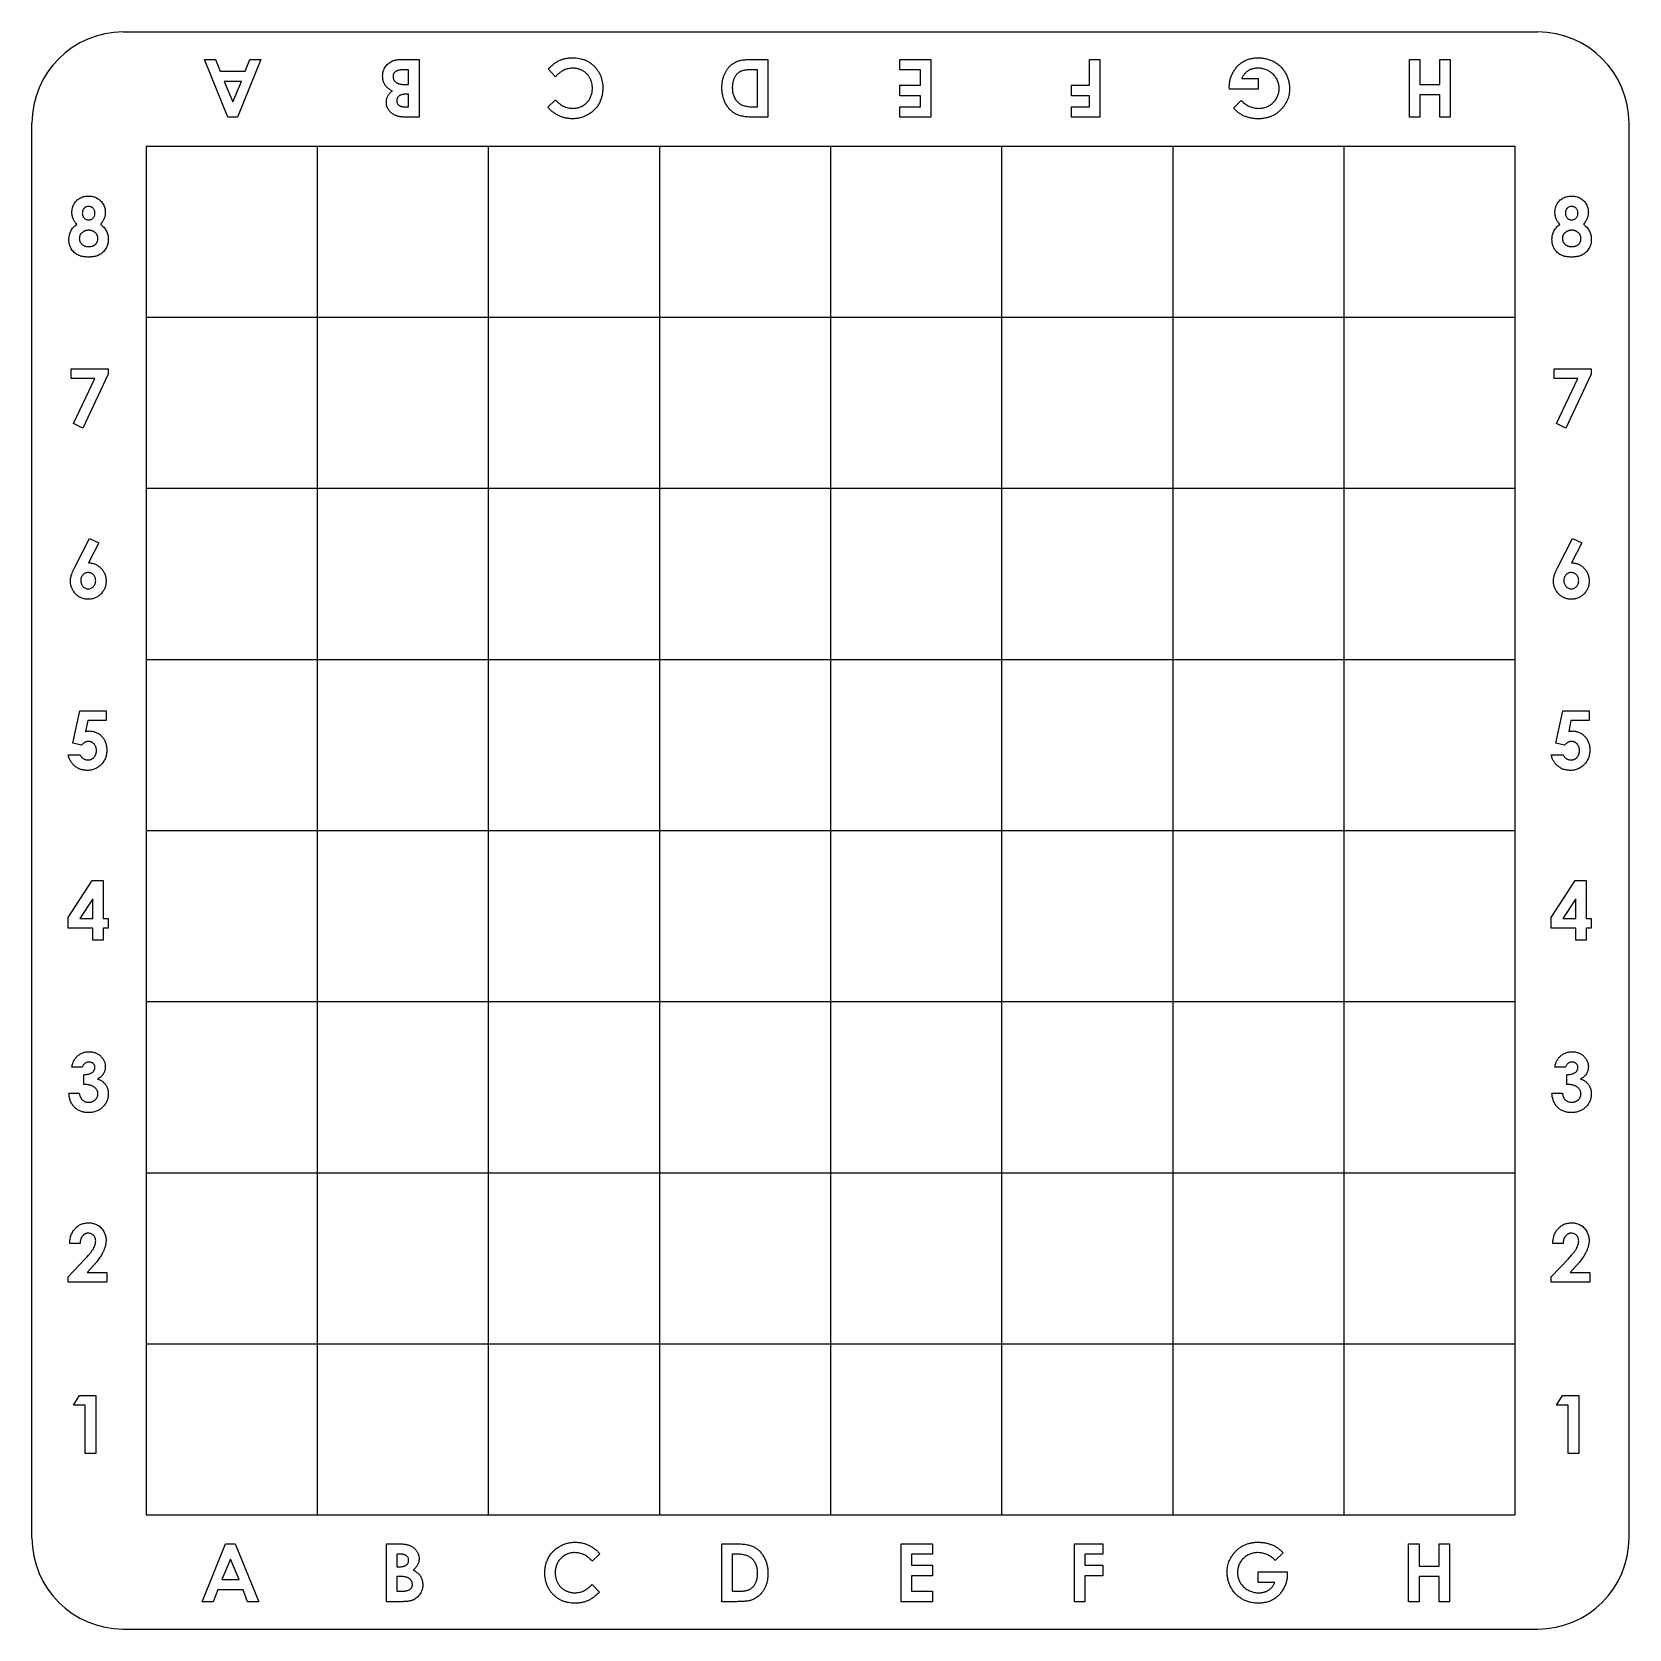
# Model space of a CAD drawing. Header units: millimetres. Extents: x 120 to 470, y 29 to 379.
import ezdxf

# ---------------------------------------------------------------- set-up
doc = ezdxf.new("R2010")
doc.units = ezdxf.units.MM

msp = doc.modelspace()

# ---------------------------------------------------------------- linework, layer by layer
at = {"color": 7, "linetype": 'Continuous', "lineweight": 25}
for p, q in [((139.69, 378.87), (449.69, 378.87)), ((157.5, 372.87), (159.93, 372.87)), ((162.63, 360.17), (157.5, 372.87)), ((159.93, 372.87), (160.92, 370.27)), ((169.87, 372.87), (164.74, 360.17)), ((166.45, 370.27), (167.44, 372.87)), ((167.44, 372.87), (169.87, 372.87)), ((200.95, 372.87), (204.52, 372.87)), ((204.52, 372.87), (204.52, 360.17)), ((278.07, 372.87), (280.99, 372.87)), ((280.99, 372.87), (280.99, 360.17)), ((309.86, 370.59), (309.86, 372.87)), ((309.86, 372.87), (316.7, 372.87)), ((316.7, 372.87), (316.7, 360.17)), ((351.43, 367.18), (351.43, 372.87)), ((351.43, 372.87), (353.71, 372.87)), ((353.71, 372.87), (353.71, 360.17)), ((421.55, 372.87), (423.82, 372.87)), ((421.55, 360.17), (421.55, 372.87)), ((423.82, 372.87), (423.82, 367.34)), ((428.22, 367.34), (428.22, 372.87)), ((428.22, 372.87), (430.5, 372.87)), ((430.5, 372.87), (430.5, 360.17)), ((160.92, 370.27), (166.45, 370.27)), ((165.59, 367.99), (161.78, 367.99)), ((161.78, 367.99), (163.69, 363.58)), ((163.69, 363.58), (165.59, 367.99)), ((202.24, 370.59), (201.59, 370.59)), ((202.24, 367.34), (202.24, 370.59)), ((234.41, 369.07), (232.79, 370.78)), ((278.71, 370.59), (277.52, 370.59)), ((278.71, 362.45), (278.71, 370.59)), ((314.42, 370.59), (309.86, 370.59)), ((314.42, 367.18), (314.42, 370.59)), ((384.8, 368.64), (388.44, 368.64)), ((388.44, 368.64), (388.44, 366.36)), ((202.24, 365.22), (201.64, 365.22)), ((201.7, 367.34), (202.24, 367.34)), ((202.24, 362.45), (202.24, 365.22)), ((309.86, 367.18), (314.42, 367.18)), ((309.86, 364.9), (309.86, 367.18)), ((314.42, 364.9), (309.86, 364.9)), ((314.42, 362.45), (314.42, 364.9)), ((347.52, 367.18), (351.43, 367.18)), ((347.52, 364.9), (347.52, 367.18)), ((351.43, 364.9), (347.52, 364.9)), ((351.43, 362.45), (351.43, 364.9)), ((382.11, 366.36), (382.09, 366.9)), ((388.44, 366.36), (382.11, 366.36)), ((423.82, 367.34), (428.22, 367.34)), ((423.82, 365.06), (423.82, 360.17)), ((428.22, 365.06), (423.82, 365.06)), ((428.22, 360.17), (428.22, 365.06)), ((201.53, 362.45), (202.24, 362.45)), ((232.74, 362.38), (234.41, 363.97)), ((277.84, 362.45), (278.71, 362.45)), ((309.86, 362.45), (314.42, 362.45)), ((309.86, 360.17), (309.86, 362.45)), ((347.52, 362.45), (351.43, 362.45)), ((347.52, 360.17), (347.52, 362.45)), ((382.99, 362.19), (384.71, 363.84)), ((119.69, 48.87), (119.69, 358.87)), ((164.74, 360.17), (162.63, 360.17)), ((204.52, 360.17), (202.49, 360.17)), ((280.99, 360.17), (278.12, 360.17)), ((316.7, 360.17), (309.86, 360.17)), ((353.71, 360.17), (347.52, 360.17)), ((423.82, 360.17), (421.55, 360.17)), ((430.5, 360.17), (428.22, 360.17)), ((469.69, 48.87), (469.69, 358.87)), ((144.69, 353.87), (144.69, 316.37)), ((144.69, 353.87), (182.19, 353.87)), ((144.69, 353.87), (144.69, 53.87)), ((144.69, 353.87), (444.69, 353.87)), ((182.19, 353.87), (182.19, 316.37)), ((182.19, 353.87), (219.69, 353.87)), ((219.69, 353.87), (219.69, 316.37)), ((219.69, 353.87), (257.19, 353.87)), ((257.19, 353.87), (294.69, 353.87)), ((257.19, 353.87), (257.19, 316.37)), ((294.69, 353.87), (294.69, 316.37)), ((294.69, 353.87), (332.19, 353.87)), ((332.19, 353.87), (369.69, 353.87)), ((332.19, 353.87), (332.19, 316.37)), ((369.69, 353.87), (369.69, 316.37)), ((369.69, 353.87), (407.19, 353.87)), ((407.19, 353.87), (407.19, 316.37)), ((407.19, 353.87), (444.69, 353.87)), ((444.69, 353.87), (444.69, 316.37)), ((444.69, 353.87), (444.69, 53.87)), ((144.69, 316.37), (182.19, 316.37)), ((144.69, 316.37), (144.69, 278.87)), ((182.19, 316.37), (182.19, 278.87)), ((182.19, 316.37), (219.69, 316.37)), ((219.69, 316.37), (257.19, 316.37)), ((219.69, 316.37), (219.69, 278.87)), ((257.19, 316.37), (257.19, 278.87)), ((257.19, 316.37), (294.69, 316.37)), ((294.69, 316.37), (294.69, 278.87)), ((294.69, 316.37), (332.19, 316.37)), ((332.19, 316.37), (332.19, 278.87)), ((332.19, 316.37), (369.69, 316.37)), ((369.69, 316.37), (407.19, 316.37)), ((369.69, 316.37), (369.69, 278.87)), ((407.19, 316.37), (407.19, 278.87)), ((407.19, 316.37), (444.69, 316.37)), ((444.69, 316.37), (444.69, 278.87)), ((128.28, 305.07), (136.42, 305.07)), ((128.28, 302.96), (128.28, 305.07)), ((136.42, 305.07), (136.42, 303.89)), ((453.28, 305.07), (461.42, 305.07)), ((453.28, 302.96), (453.28, 305.07)), ((461.42, 305.07), (461.42, 303.89)), ((133.48, 302.96), (128.28, 302.96)), ((128.8, 293.07), (133.48, 302.96)), ((136.42, 303.89), (130.82, 292.05)), ((458.48, 302.96), (453.28, 302.96)), ((453.8, 293.07), (458.48, 302.96)), ((461.42, 303.89), (455.82, 292.05)), ((130.82, 292.05), (128.8, 293.07)), ((455.82, 292.05), (453.8, 293.07)), ((144.69, 278.87), (182.19, 278.87)), ((144.69, 278.87), (144.69, 241.37)), ((182.19, 278.87), (182.19, 241.37)), ((182.19, 278.87), (219.69, 278.87)), ((219.69, 278.87), (219.69, 241.37)), ((219.69, 278.87), (257.19, 278.87)), ((257.19, 278.87), (294.69, 278.87)), ((257.19, 278.87), (257.19, 241.37)), ((294.69, 278.87), (294.69, 241.37)), ((294.69, 278.87), (332.19, 278.87)), ((332.19, 278.87), (332.19, 241.37)), ((332.19, 278.87), (369.69, 278.87)), ((369.69, 278.87), (369.69, 241.37)), ((369.69, 278.87), (407.19, 278.87)), ((407.19, 278.87), (407.19, 241.37)), ((407.19, 278.87), (444.69, 278.87)), ((444.69, 278.87), (444.69, 241.37)), ((129.08, 261.56), (132.3, 267.9)), ((134.32, 266.88), (132.11, 262.53)), ((132.3, 267.9), (134.32, 266.88)), ((454.08, 261.56), (457.3, 267.9)), ((459.32, 266.88), (457.11, 262.53)), ((457.3, 267.9), (459.32, 266.88)), ((144.69, 241.37), (144.69, 203.87)), ((144.69, 241.37), (182.19, 241.37)), ((182.19, 241.37), (182.19, 203.87)), ((182.19, 241.37), (219.69, 241.37)), ((219.69, 241.37), (219.69, 203.87)), ((219.69, 241.37), (257.19, 241.37)), ((257.19, 241.37), (294.69, 241.37)), ((257.19, 241.37), (257.19, 203.87)), ((294.69, 241.37), (332.19, 241.37)), ((294.69, 241.37), (294.69, 203.87)), ((332.19, 241.37), (332.19, 203.87)), ((332.19, 241.37), (369.69, 241.37)), ((369.69, 241.37), (369.69, 203.87)), ((369.69, 241.37), (407.19, 241.37)), ((407.19, 241.37), (444.69, 241.37)), ((407.19, 241.37), (407.19, 203.87)), ((444.69, 241.37), (444.69, 203.87)), ((128.66, 223.03), (130.15, 230.07)), ((130.15, 230.07), (135.94, 230.07)), ((131.96, 227.96), (131.46, 225.56)), ((135.94, 227.96), (131.96, 227.96)), ((135.94, 230.07), (135.94, 227.96)), ((453.66, 223.03), (455.15, 230.07)), ((455.15, 230.07), (460.94, 230.07)), ((456.96, 227.96), (456.46, 225.56)), ((460.94, 227.96), (456.96, 227.96)), ((460.94, 230.07), (460.94, 227.96)), ((130.58, 222.59), (128.66, 223.03)), ((455.58, 222.59), (453.66, 223.03)), ((127.63, 220.47), (130.24, 220.47)), ((452.63, 220.47), (455.24, 220.47)), ((144.69, 203.87), (182.19, 203.87)), ((144.69, 203.87), (144.69, 166.37)), ((182.19, 203.87), (182.19, 166.37)), ((182.19, 203.87), (219.69, 203.87)), ((219.69, 203.87), (257.19, 203.87)), ((219.69, 203.87), (219.69, 166.37)), ((257.19, 203.87), (257.19, 166.37)), ((257.19, 203.87), (294.69, 203.87)), ((294.69, 203.87), (332.19, 203.87)), ((294.69, 203.87), (294.69, 166.37)), ((332.19, 203.87), (332.19, 166.37)), ((332.19, 203.87), (369.69, 203.87)), ((369.69, 203.87), (369.69, 166.37)), ((369.69, 203.87), (407.19, 203.87)), ((407.19, 203.87), (444.69, 203.87)), ((407.19, 203.87), (407.19, 166.37)), ((444.69, 203.87), (444.69, 166.37)), ((127.63, 184.79), (132.91, 192.9)), ((132.91, 192.9), (135.28, 192.9)), ((135.28, 192.9), (135.28, 184.6)), ((452.63, 184.79), (457.91, 192.9)), ((457.91, 192.9), (460.28, 192.9)), ((460.28, 192.9), (460.28, 184.6)), ((133.01, 188.92), (130.19, 184.6)), ((133.01, 184.6), (133.01, 188.92)), ((458.01, 188.92), (455.19, 184.6)), ((458.01, 184.6), (458.01, 188.92)), ((127.63, 182.48), (127.63, 184.79)), ((133.01, 182.48), (127.63, 182.48)), ((130.19, 184.6), (133.01, 184.6)), ((133.01, 179.87), (133.01, 182.48)), ((135.28, 184.6), (136.42, 184.6)), ((135.28, 182.48), (135.28, 179.87)), ((136.42, 182.48), (135.28, 182.48)), ((136.42, 184.6), (136.42, 182.48)), ((452.63, 182.48), (452.63, 184.79)), ((458.01, 182.48), (452.63, 182.48)), ((455.19, 184.6), (458.01, 184.6)), ((458.01, 179.87), (458.01, 182.48)), ((460.28, 184.6), (461.42, 184.6)), ((460.28, 182.48), (460.28, 179.87)), ((461.42, 182.48), (460.28, 182.48)), ((461.42, 184.6), (461.42, 182.48)), ((135.28, 179.87), (133.01, 179.87)), ((460.28, 179.87), (458.01, 179.87)), ((144.69, 166.37), (144.69, 128.87)), ((144.69, 166.37), (182.19, 166.37)), ((182.19, 166.37), (182.19, 128.87)), ((182.19, 166.37), (219.69, 166.37)), ((219.69, 166.37), (219.69, 128.87)), ((219.69, 166.37), (257.19, 166.37)), ((257.19, 166.37), (294.69, 166.37)), ((257.19, 166.37), (257.19, 128.87)), ((294.69, 166.37), (332.19, 166.37)), ((294.69, 166.37), (294.69, 128.87)), ((332.19, 166.37), (332.19, 128.87)), ((332.19, 166.37), (369.69, 166.37)), ((369.69, 166.37), (369.69, 128.87)), ((369.69, 166.37), (407.19, 166.37)), ((407.19, 166.37), (444.69, 166.37)), ((407.19, 166.37), (407.19, 128.87)), ((444.69, 166.37), (444.69, 128.87)), ((130.73, 151.98), (128.45, 151.98)), ((455.73, 151.98), (453.45, 151.98)), ((131.05, 148.24), (131.05, 150.35)), ((456.05, 148.24), (456.05, 150.35)), ((127.8, 146.28), (130.07, 146.28)), ((452.8, 146.28), (455.07, 146.28)), ((144.69, 128.87), (182.19, 128.87)), ((144.69, 128.87), (144.69, 91.37)), ((182.19, 128.87), (219.69, 128.87)), ((182.19, 128.87), (182.19, 91.37)), ((219.69, 128.87), (257.19, 128.87)), ((219.69, 128.87), (219.69, 91.37)), ((257.19, 128.87), (257.19, 91.37)), ((257.19, 128.87), (294.69, 128.87)), ((294.69, 128.87), (332.19, 128.87)), ((294.69, 128.87), (294.69, 91.37)), ((332.19, 128.87), (332.19, 91.37)), ((332.19, 128.87), (369.69, 128.87)), ((369.69, 128.87), (369.69, 91.37)), ((369.69, 128.87), (407.19, 128.87)), ((407.19, 128.87), (444.69, 128.87)), ((407.19, 128.87), (407.19, 91.37)), ((444.69, 128.87), (444.69, 91.37)), ((130.24, 113.34), (127.96, 113.34)), ((455.24, 113.34), (452.96, 113.34)), ((127.63, 106.03), (131.39, 110.03)), ((133.15, 108.51), (131.82, 106.99)), ((452.63, 106.03), (456.39, 110.03)), ((458.15, 108.51), (456.82, 106.99)), ((127.63, 104.87), (127.63, 106.03)), ((131.82, 106.99), (136.1, 106.99)), ((136.1, 106.99), (136.1, 104.87)), ((452.63, 104.87), (452.63, 106.03)), ((456.82, 106.99), (461.1, 106.99)), ((461.1, 106.99), (461.1, 104.87)), ((136.1, 104.87), (127.63, 104.87)), ((461.1, 104.87), (452.63, 104.87)), ((144.69, 91.37), (144.69, 53.87)), ((144.69, 91.37), (182.19, 91.37)), ((182.19, 91.37), (182.19, 53.87)), ((182.19, 91.37), (219.69, 91.37)), ((219.69, 91.37), (219.69, 53.87)), ((219.69, 91.37), (257.19, 91.37)), ((257.19, 91.37), (294.69, 91.37)), ((257.19, 91.37), (257.19, 53.87)), ((294.69, 91.37), (294.69, 53.87)), ((294.69, 91.37), (332.19, 91.37)), ((332.19, 91.37), (369.69, 91.37)), ((332.19, 91.37), (332.19, 53.87)), ((369.69, 91.37), (369.69, 53.87)), ((369.69, 91.37), (407.19, 91.37)), ((407.19, 91.37), (407.19, 53.87)), ((407.19, 91.37), (444.69, 91.37)), ((444.69, 91.37), (444.69, 53.87)), ((128.77, 77.96), (130.13, 80.07)), ((131.38, 77.96), (128.77, 77.96)), ((130.13, 80.07), (133.66, 80.07)), ((131.38, 67.37), (131.38, 77.96)), ((133.66, 80.07), (133.66, 67.37)), ((453.77, 77.96), (455.13, 80.07)), ((456.38, 77.96), (453.77, 77.96)), ((455.13, 80.07), (458.66, 80.07)), ((456.38, 67.37), (456.38, 77.96)), ((458.66, 80.07), (458.66, 67.37)), ((133.66, 67.37), (131.38, 67.37)), ((458.66, 67.37), (456.38, 67.37)), ((144.69, 53.87), (182.19, 53.87)), ((144.69, 53.87), (444.69, 53.87)), ((182.19, 53.87), (219.69, 53.87)), ((219.69, 53.87), (257.19, 53.87)), ((257.19, 53.87), (294.69, 53.87)), ((294.69, 53.87), (332.19, 53.87)), ((332.19, 53.87), (369.69, 53.87)), ((369.69, 53.87), (407.19, 53.87)), ((407.19, 53.87), (444.69, 53.87)), ((157.01, 34.87), (162.14, 47.57)), ((162.14, 47.57), (164.26, 47.57)), ((164.26, 47.57), (169.38, 34.87)), ((197.36, 47.57), (199.39, 47.57)), ((197.36, 34.87), (197.36, 47.57)), ((270.89, 47.57), (273.77, 47.57)), ((270.89, 34.87), (270.89, 47.57)), ((310.18, 47.57), (317.02, 47.57)), ((310.18, 34.87), (310.18, 47.57)), ((317.02, 47.57), (317.02, 45.29)), ((348.17, 47.57), (354.36, 47.57)), ((348.17, 34.87), (348.17, 47.57)), ((354.36, 47.57), (354.36, 45.29)), ((393.89, 45.55), (392.17, 43.9)), ((421.38, 47.57), (423.66, 47.57)), ((421.38, 34.87), (421.38, 47.57)), ((423.66, 47.57), (423.66, 42.69)), ((428.06, 47.57), (430.34, 47.57)), ((428.06, 42.69), (428.06, 47.57)), ((430.34, 47.57), (430.34, 34.87)), ((163.2, 44.17), (161.29, 39.76)), ((165.1, 39.76), (163.2, 44.17)), ((200.35, 45.29), (199.64, 45.29)), ((199.64, 45.29), (199.64, 42.53)), ((199.64, 42.53), (200.24, 42.53)), ((244.14, 45.37), (242.47, 43.77)), ((273.17, 45.29), (273.17, 37.15)), ((274.04, 45.29), (273.17, 45.29)), ((312.46, 45.29), (312.46, 42.85)), ((317.02, 45.29), (312.46, 45.29)), ((312.46, 42.85), (317.02, 42.85)), ((317.02, 42.85), (317.02, 40.57)), ((350.45, 45.29), (350.45, 42.85)), ((354.36, 45.29), (350.45, 45.29)), ((350.45, 42.85), (354.36, 42.85)), ((354.36, 42.85), (354.36, 40.57)), ((423.66, 42.69), (428.06, 42.69)), ((161.29, 39.76), (165.1, 39.76)), ((199.64, 40.41), (199.64, 37.15)), ((200.18, 40.41), (199.64, 40.41)), ((242.47, 38.67), (244.09, 36.97)), ((312.46, 40.57), (312.46, 37.15)), ((317.02, 40.57), (312.46, 40.57)), ((350.45, 40.57), (350.45, 34.87)), ((354.36, 40.57), (350.45, 40.57)), ((388.44, 41.39), (394.77, 41.39)), ((388.44, 39.11), (388.44, 41.39)), ((392.09, 39.11), (388.44, 39.11)), ((394.77, 41.39), (394.79, 40.84)), ((423.66, 40.41), (423.66, 34.87)), ((428.06, 40.41), (423.66, 40.41)), ((428.06, 34.87), (428.06, 40.41)), ((160.43, 37.48), (159.44, 34.87)), ((165.96, 37.48), (160.43, 37.48)), ((166.95, 34.87), (165.96, 37.48)), ((199.64, 37.15), (200.3, 37.15)), ((273.17, 37.15), (274.36, 37.15)), ((312.46, 37.15), (317.02, 37.15)), ((317.02, 37.15), (317.02, 34.87)), ((159.44, 34.87), (157.01, 34.87)), ((169.38, 34.87), (166.95, 34.87)), ((200.93, 34.87), (197.36, 34.87)), ((273.81, 34.87), (270.89, 34.87)), ((317.02, 34.87), (310.18, 34.87)), ((350.45, 34.87), (348.17, 34.87)), ((423.66, 34.87), (421.38, 34.87)), ((430.34, 34.87), (428.06, 34.87)), ((139.69, 28.87), (449.69, 28.87))]:
    msp.add_line(p, q, dxfattribs=at)
for centre, start, end in [((139.69, 358.87), 90, 180), ((449.69, 358.87), 0, 90), ((139.69, 48.87), 180, 270), ((449.69, 48.87), 270, 0)]:
    msp.add_arc(centre, 20, start, end, dxfattribs=at)
for points, knots in [([(196.55, 369.2), (196.55, 369.37), (196.57, 369.71), (196.67, 370.22), (196.85, 370.69), (197.09, 371.14), (197.39, 371.55), (197.72, 371.91), (198.11, 372.21), (198.46, 372.41), (198.76, 372.55), (199.01, 372.63), (199.29, 372.71), (199.58, 372.77), (199.89, 372.82), (200.23, 372.85), (200.58, 372.87), (200.83, 372.87), (200.95, 372.87)], [0, 0, 0, 0, 0.080264, 0.158481, 0.236217, 0.314724, 0.392846, 0.468644, 0.542699, 0.617292, 0.655952, 0.69704, 0.74066, 0.786773, 0.835568, 0.887242, 0.941894, 1, 1, 1, 1]), ([(232.79, 370.78), (232.91, 370.89), (233.13, 371.1), (233.47, 371.4), (233.8, 371.68), (234.13, 371.93), (234.45, 372.16), (234.77, 372.35), (235.08, 372.53), (235.4, 372.67), (235.71, 372.8), (236.04, 372.9), (236.37, 373), (236.71, 373.07), (237.07, 373.13), (237.44, 373.17), (237.81, 373.2), (238.07, 373.2), (238.2, 373.2)], [0, 0, 0, 0, 0.077784, 0.151817, 0.222542, 0.29028, 0.354643, 0.415801, 0.474713, 0.53043, 0.585584, 0.641307, 0.6979, 0.75542, 0.814521, 0.874876, 0.936669, 1, 1, 1, 1]), ([(238.2, 373.2), (238.43, 373.19), (238.9, 373.18), (239.58, 373.09), (240.22, 372.95), (240.84, 372.74), (241.42, 372.47), (241.96, 372.15), (242.48, 371.77), (242.95, 371.33), (243.38, 370.84), (243.76, 370.32), (244.08, 369.76), (244.34, 369.18), (244.54, 368.55), (244.69, 367.9), (244.78, 367.21), (244.79, 366.74), (244.79, 366.5)], [0, 0, 0, 0, 0.067374, 0.131832, 0.194455, 0.255566, 0.315587, 0.375625, 0.436133, 0.497772, 0.559461, 0.620267, 0.680775, 0.741575, 0.803222, 0.866497, 0.931913, 1, 1, 1, 1]), ([(270.89, 366.7), (270.9, 366.94), (270.91, 367.41), (271, 368.1), (271.16, 368.77), (271.37, 369.4), (271.64, 369.99), (271.95, 370.53), (272.31, 371.01), (272.72, 371.45), (273.16, 371.82), (273.62, 372.13), (274.09, 372.39), (274.52, 372.55), (274.88, 372.64), (275.2, 372.7), (275.57, 372.76), (275.98, 372.8), (276.44, 372.83), (276.94, 372.86), (277.49, 372.87), (277.87, 372.87), (278.07, 372.87)], [0, 0, 0, 0, 0.0657674, 0.129467, 0.1914139, 0.2524244, 0.3117606, 0.3687864, 0.4239165, 0.4783125, 0.5312097, 0.5820079, 0.6309948, 0.6792924, 0.7053486, 0.7352353, 0.7689126, 0.806892, 0.8489425, 0.8951255, 0.9454744, 1, 1, 1, 1]), ([(382.09, 366.9), (382.09, 367.04), (382.1, 367.32), (382.14, 367.73), (382.21, 368.14), (382.3, 368.55), (382.42, 368.94), (382.57, 369.34), (382.75, 369.72), (382.95, 370.1), (383.17, 370.46), (383.41, 370.81), (383.67, 371.13), (383.94, 371.43), (384.23, 371.71), (384.53, 371.96), (384.85, 372.2), (385.19, 372.41), (385.54, 372.59), (385.9, 372.76), (386.28, 372.89), (386.68, 373.01), (387.09, 373.09), (387.52, 373.15), (387.96, 373.19), (388.25, 373.2), (388.41, 373.2)], [0, 0, 0, 0, 0.041956, 0.083837, 0.12533, 0.166825, 0.208487, 0.250658, 0.293111, 0.336462, 0.379616, 0.421681, 0.463015, 0.503747, 0.543718, 0.583465, 0.623153, 0.662889, 0.702811, 0.742873, 0.783639, 0.82484, 0.866918, 0.910061, 0.95421, 1, 1, 1, 1]), ([(388.41, 373.2), (388.57, 373.2), (388.89, 373.19), (389.36, 373.15), (389.82, 373.08), (390.27, 372.99), (390.71, 372.87), (391.13, 372.72), (391.53, 372.54), (391.93, 372.35), (392.3, 372.12), (392.66, 371.87), (393, 371.6), (393.32, 371.3), (393.61, 370.98), (393.89, 370.64), (394.15, 370.28), (394.38, 369.89), (394.59, 369.49), (394.77, 369.08), (394.93, 368.66), (395.06, 368.24), (395.16, 367.8), (395.23, 367.36), (395.27, 366.91), (395.28, 366.61), (395.28, 366.46)], [0, 0, 0, 0, 0.045177, 0.089554, 0.132591, 0.175068, 0.216835, 0.258412, 0.299395, 0.34053, 0.381365, 0.421966, 0.462143, 0.502292, 0.542775, 0.583285, 0.62468, 0.666691, 0.70889, 0.750592, 0.791965, 0.832957, 0.874428, 0.915866, 0.957652, 1, 1, 1, 1]), ([(198.68, 365.93), (198.59, 365.98), (198.41, 366.07), (198.16, 366.22), (197.93, 366.37), (197.72, 366.54), (197.52, 366.71), (197.35, 366.89), (197.19, 367.08), (197.05, 367.28), (196.93, 367.49), (196.83, 367.71), (196.74, 367.93), (196.67, 368.17), (196.61, 368.41), (196.58, 368.67), (196.55, 368.93), (196.55, 369.11), (196.55, 369.2)], [0, 0, 0, 0, 0.072769, 0.14268, 0.209427, 0.274632, 0.336831, 0.397631, 0.456898, 0.515139, 0.573163, 0.631099, 0.689015, 0.74882, 0.809284, 0.870755, 0.934285, 1, 1, 1, 1]), ([(201.59, 370.59), (201.46, 370.59), (201.21, 370.59), (200.85, 370.58), (200.53, 370.54), (200.23, 370.51), (199.98, 370.45), (199.75, 370.39), (199.56, 370.31), (199.39, 370.22), (199.26, 370.12), (199.14, 370.01), (199.04, 369.88), (198.96, 369.75), (198.9, 369.6), (198.86, 369.45), (198.83, 369.28), (198.83, 369.17), (198.82, 369.11)], [0, 0, 0, 0, 0.109605, 0.210729, 0.302106, 0.385275, 0.459318, 0.524848, 0.583642, 0.634641, 0.681202, 0.726798, 0.770652, 0.814017, 0.857946, 0.903306, 0.950528, 1, 1, 1, 1]), ([(198.82, 369.11), (198.83, 369.04), (198.83, 368.91), (198.86, 368.72), (198.92, 368.54), (198.99, 368.37), (199.08, 368.21), (199.2, 368.07), (199.33, 367.93), (199.49, 367.81), (199.67, 367.69), (199.88, 367.6), (200.12, 367.52), (200.38, 367.45), (200.67, 367.4), (200.99, 367.37), (201.34, 367.34), (201.58, 367.34), (201.7, 367.34)], [0, 0, 0, 0, 0.0528039, 0.1028478, 0.1516337, 0.1994927, 0.2476905, 0.2961694, 0.3462044, 0.3984355, 0.4541948, 0.5142482, 0.5792717, 0.6501859, 0.7275669, 0.8115322, 0.9025173, 1, 1, 1, 1]), ([(238.21, 370.92), (238.04, 370.92), (237.7, 370.91), (237.21, 370.83), (236.75, 370.71), (236.37, 370.56), (236.08, 370.41), (235.86, 370.28), (235.63, 370.13), (235.4, 369.96), (235.16, 369.77), (234.91, 369.55), (234.66, 369.32), (234.5, 369.16), (234.41, 369.07)], [0, 0, 0, 0, 0.117053, 0.229979, 0.340718, 0.450132, 0.506336, 0.565284, 0.628189, 0.694716, 0.765009, 0.839573, 0.917746, 1, 1, 1, 1]), ([(242.51, 366.5), (242.51, 366.6), (242.51, 366.81), (242.48, 367.12), (242.44, 367.42), (242.38, 367.71), (242.3, 367.99), (242.21, 368.27), (242.09, 368.53), (241.97, 368.78), (241.83, 369.03), (241.67, 369.26), (241.49, 369.47), (241.31, 369.68), (241.11, 369.87), (240.89, 370.04), (240.67, 370.21), (240.42, 370.35), (240.17, 370.49), (239.91, 370.6), (239.65, 370.7), (239.37, 370.78), (239.09, 370.85), (238.8, 370.89), (238.51, 370.92), (238.31, 370.92), (238.21, 370.92)], [0, 0, 0, 0, 0.045993, 0.090653, 0.134142, 0.177355, 0.219295, 0.260941, 0.30214, 0.343266, 0.384147, 0.424348, 0.464388, 0.503978, 0.543795, 0.583781, 0.624404, 0.665346, 0.706652, 0.747661, 0.788862, 0.830193, 0.871687, 0.91372, 0.956581, 1, 1, 1, 1]), ([(277.52, 370.59), (277.38, 370.59), (277.1, 370.59), (276.71, 370.57), (276.35, 370.54), (276.01, 370.5), (275.71, 370.45), (275.44, 370.38), (275.19, 370.31), (274.97, 370.21), (274.78, 370.11), (274.59, 369.98), (274.42, 369.85), (274.25, 369.69), (274.09, 369.52), (273.94, 369.33), (273.8, 369.13), (273.67, 368.91), (273.56, 368.67), (273.45, 368.42), (273.36, 368.16), (273.3, 367.89), (273.24, 367.6), (273.2, 367.3), (273.18, 366.98), (273.17, 366.77), (273.17, 366.66)], [0, 0, 0, 0, 0.062614, 0.120409, 0.174209, 0.223733, 0.269036, 0.310683, 0.348147, 0.38241, 0.414784, 0.447226, 0.480075, 0.513768, 0.547992, 0.582946, 0.619343, 0.657151, 0.695713, 0.73554, 0.775849, 0.817585, 0.860745, 0.905388, 0.951999, 1, 1, 1, 1]), ([(388.36, 370.92), (388.26, 370.92), (388.05, 370.92), (387.75, 370.89), (387.46, 370.84), (387.19, 370.79), (386.92, 370.71), (386.67, 370.61), (386.43, 370.5), (386.21, 370.37), (385.99, 370.22), (385.79, 370.05), (385.6, 369.87), (385.41, 369.66), (385.24, 369.43), (385.08, 369.19), (384.93, 368.92), (384.84, 368.74), (384.8, 368.64)], [0, 0, 0, 0, 0.069342, 0.136133, 0.200535, 0.262767, 0.323389, 0.382953, 0.440937, 0.498748, 0.556278, 0.614728, 0.673714, 0.734792, 0.797576, 0.86229, 0.929678, 1, 1, 1, 1]), ([(393, 366.46), (393, 366.61), (392.99, 366.91), (392.92, 367.35), (392.82, 367.78), (392.67, 368.19), (392.48, 368.57), (392.25, 368.94), (391.98, 369.3), (391.67, 369.63), (391.33, 369.93), (390.96, 370.2), (390.57, 370.42), (390.17, 370.61), (389.74, 370.74), (389.3, 370.85), (388.84, 370.91), (388.52, 370.92), (388.36, 370.92)], [0, 0, 0, 0, 0.063874, 0.125841, 0.186457, 0.246336, 0.306267, 0.366955, 0.42886, 0.492563, 0.556595, 0.619071, 0.681028, 0.742582, 0.804912, 0.86786, 0.932938, 1, 1, 1, 1]), ([(197.36, 363.49), (197.36, 363.61), (197.37, 363.84), (197.43, 364.18), (197.53, 364.51), (197.66, 364.82), (197.85, 365.12), (198.08, 365.4), (198.36, 365.68), (198.57, 365.85), (198.68, 365.93)], [0, 0, 0, 0, 0.123308, 0.242862, 0.359429, 0.474783, 0.594376, 0.72017, 0.855099, 1, 1, 1, 1]), ([(201.64, 365.22), (201.56, 365.22), (201.4, 365.22), (201.17, 365.2), (200.95, 365.17), (200.76, 365.13), (200.58, 365.08), (200.41, 365.01), (200.26, 364.93), (200.09, 364.81), (199.91, 364.64), (199.75, 364.39), (199.65, 364.1), (199.64, 363.9), (199.64, 363.79)], [0, 0, 0, 0, 0.088765, 0.171355, 0.248082, 0.32112, 0.38886, 0.452062, 0.51223, 0.569578, 0.676977, 0.78104, 0.886932, 1, 1, 1, 1]), ([(244.79, 366.5), (244.79, 366.35), (244.78, 366.04), (244.74, 365.58), (244.68, 365.14), (244.58, 364.71), (244.47, 364.29), (244.32, 363.89), (244.15, 363.5), (243.95, 363.12), (243.73, 362.76), (243.49, 362.42), (243.22, 362.09), (242.93, 361.79), (242.62, 361.5), (242.28, 361.23), (241.92, 360.97), (241.54, 360.74), (241.15, 360.53), (240.74, 360.35), (240.33, 360.19), (239.91, 360.07), (239.49, 359.97), (239.05, 359.9), (238.61, 359.86), (238.31, 359.85), (238.16, 359.85)], [0, 0, 0, 0, 0.044664, 0.088513, 0.131203, 0.172894, 0.214224, 0.254981, 0.29551, 0.336104, 0.376307, 0.416502, 0.456487, 0.49665, 0.537344, 0.578234, 0.620038, 0.662736, 0.7054, 0.747653, 0.78943, 0.831265, 0.872823, 0.914869, 0.957026, 1, 1, 1, 1]), ([(238.25, 362.13), (238.4, 362.13), (238.69, 362.14), (239.11, 362.2), (239.52, 362.3), (239.91, 362.44), (240.28, 362.61), (240.64, 362.83), (240.97, 363.09), (241.29, 363.38), (241.57, 363.71), (241.83, 364.05), (242.04, 364.41), (242.21, 364.79), (242.35, 365.19), (242.44, 365.61), (242.5, 366.05), (242.51, 366.35), (242.51, 366.5)], [0, 0, 0, 0, 0.064704, 0.127687, 0.188852, 0.249119, 0.309451, 0.370006, 0.432103, 0.495543, 0.559335, 0.62158, 0.683032, 0.744563, 0.806119, 0.869015, 0.93343, 1, 1, 1, 1]), ([(278.12, 360.17), (277.89, 360.18), (277.46, 360.18), (276.83, 360.21), (276.25, 360.26), (275.71, 360.34), (275.21, 360.43), (274.77, 360.55), (274.36, 360.69), (273.99, 360.85), (273.66, 361.04), (273.34, 361.25), (273.04, 361.49), (272.76, 361.76), (272.48, 362.05), (272.23, 362.38), (271.99, 362.72), (271.76, 363.09), (271.56, 363.49), (271.38, 363.9), (271.23, 364.32), (271.11, 364.77), (271.01, 365.23), (270.94, 365.71), (270.9, 366.2), (270.9, 366.53), (270.89, 366.7)], [0, 0, 0, 0, 0.060145, 0.116262, 0.168646, 0.217421, 0.26241, 0.303907, 0.342233, 0.377621, 0.411584, 0.445386, 0.479752, 0.514569, 0.550351, 0.586994, 0.624785, 0.663736, 0.70347, 0.743462, 0.784023, 0.82514, 0.867271, 0.910311, 0.954426, 1, 1, 1, 1]), ([(273.17, 366.66), (273.18, 366.49), (273.18, 366.17), (273.24, 365.7), (273.33, 365.25), (273.47, 364.84), (273.63, 364.45), (273.84, 364.09), (274.08, 363.76), (274.28, 363.57), (274.37, 363.47)], [0, 0, 0, 0, 0.14228, 0.277436, 0.406488, 0.529918, 0.650134, 0.766845, 0.883499, 1, 1, 1, 1]), ([(388.53, 362.13), (388.69, 362.13), (388.99, 362.14), (389.44, 362.2), (389.87, 362.3), (390.28, 362.44), (390.67, 362.62), (391.04, 362.83), (391.39, 363.09), (391.72, 363.38), (392.02, 363.71), (392.28, 364.05), (392.5, 364.41), (392.69, 364.79), (392.83, 365.18), (392.93, 365.59), (392.99, 366.02), (393, 366.31), (393, 366.46)], [0, 0, 0, 0, 0.067193, 0.13194, 0.195206, 0.257151, 0.318871, 0.380526, 0.442962, 0.506874, 0.570467, 0.632465, 0.693241, 0.753455, 0.813441, 0.873852, 0.936105, 1, 1, 1, 1]), ([(395.28, 366.46), (395.28, 366.25), (395.27, 365.84), (395.18, 365.24), (395.06, 364.66), (394.87, 364.1), (394.64, 363.56), (394.35, 363.04), (394.01, 362.54), (393.75, 362.23), (393.61, 362.07)], [0, 0, 0, 0, 0.1292579, 0.255246, 0.3789089, 0.5009297, 0.6232521, 0.7464326, 0.8713679, 1, 1, 1, 1]), ([(199.9, 360.4), (199.8, 360.43), (199.62, 360.48), (199.35, 360.58), (199.09, 360.7), (198.85, 360.83), (198.63, 360.98), (198.42, 361.15), (198.22, 361.33), (198.04, 361.53), (197.88, 361.74), (197.74, 361.96), (197.62, 362.19), (197.53, 362.44), (197.45, 362.68), (197.4, 362.94), (197.36, 363.21), (197.36, 363.39), (197.36, 363.49)], [0, 0, 0, 0, 0.068742, 0.134895, 0.1997, 0.262946, 0.325322, 0.386927, 0.448992, 0.510696, 0.572044, 0.632642, 0.692942, 0.752417, 0.812758, 0.873493, 0.935783, 1, 1, 1, 1]), ([(199.64, 363.79), (199.64, 363.69), (199.65, 363.5), (199.75, 363.24), (199.89, 363), (200.07, 362.84), (200.23, 362.73), (200.37, 362.65), (200.53, 362.59), (200.7, 362.54), (200.88, 362.5), (201.09, 362.47), (201.3, 362.46), (201.45, 362.45), (201.53, 362.45)], [0, 0, 0, 0, 0.112318, 0.217162, 0.320736, 0.428689, 0.486125, 0.546577, 0.610671, 0.678379, 0.751037, 0.828585, 0.911505, 1, 1, 1, 1]), ([(238.16, 359.85), (238.03, 359.85), (237.78, 359.85), (237.4, 359.89), (237.02, 359.94), (236.65, 360.01), (236.28, 360.1), (235.91, 360.21), (235.55, 360.35), (235.2, 360.5), (234.85, 360.67), (234.51, 360.87), (234.18, 361.07), (233.87, 361.3), (233.57, 361.54), (233.28, 361.8), (233, 362.08), (232.83, 362.28), (232.74, 362.38)], [0, 0, 0, 0, 0.062271, 0.123894, 0.185053, 0.246821, 0.308411, 0.370089, 0.432573, 0.495743, 0.559165, 0.621751, 0.684418, 0.747006, 0.809457, 0.872518, 0.935774, 1, 1, 1, 1]), ([(234.41, 363.97), (234.56, 363.83), (234.83, 363.54), (235.28, 363.16), (235.74, 362.85), (236.22, 362.58), (236.71, 362.38), (237.21, 362.23), (237.73, 362.14), (238.07, 362.13), (238.25, 362.13)], [0, 0, 0, 0, 0.1394213, 0.2727768, 0.3995333, 0.522552, 0.6426395, 0.761569, 0.879788, 1, 1, 1, 1]), ([(274.37, 363.47), (274.47, 363.39), (274.66, 363.22), (275, 363.02), (275.37, 362.84), (275.79, 362.7), (276.24, 362.59), (276.74, 362.51), (277.28, 362.46), (277.65, 362.46), (277.84, 362.45)], [0, 0, 0, 0, 0.101663, 0.207636, 0.318745, 0.43668, 0.563507, 0.698681, 0.844447, 1, 1, 1, 1]), ([(385.37, 360.45), (385.27, 360.49), (385.06, 360.58), (384.76, 360.75), (384.46, 360.93), (384.16, 361.14), (383.86, 361.37), (383.57, 361.62), (383.28, 361.9), (383.09, 362.09), (382.99, 362.19)], [0, 0, 0, 0, 0.111803, 0.227404, 0.345669, 0.467905, 0.594194, 0.724668, 0.859642, 1, 1, 1, 1]), ([(384.71, 363.84), (384.85, 363.71), (385.12, 363.44), (385.56, 363.09), (386.01, 362.79), (386.48, 362.55), (386.97, 362.36), (387.48, 362.23), (388, 362.14), (388.35, 362.13), (388.53, 362.13)], [0, 0, 0, 0, 0.134447, 0.263807, 0.389241, 0.511496, 0.632427, 0.753439, 0.87526, 1, 1, 1, 1]), ([(393.61, 362.07), (393.53, 361.98), (393.37, 361.8), (393.1, 361.55), (392.83, 361.31), (392.55, 361.1), (392.26, 360.9), (391.96, 360.71), (391.66, 360.55), (391.34, 360.4), (391.01, 360.27), (390.68, 360.16), (390.33, 360.06), (389.98, 359.99), (389.61, 359.92), (389.24, 359.88), (388.86, 359.85), (388.6, 359.85), (388.47, 359.85)], [0, 0, 0, 0, 0.063787, 0.126616, 0.188343, 0.249479, 0.309864, 0.370656, 0.430675, 0.491278, 0.551874, 0.613065, 0.675167, 0.737705, 0.801473, 0.866116, 0.93226, 1, 1, 1, 1]), ([(202.49, 360.17), (202.35, 360.17), (202.07, 360.17), (201.67, 360.19), (201.3, 360.21), (200.97, 360.23), (200.66, 360.26), (200.38, 360.3), (200.13, 360.34), (199.97, 360.38), (199.9, 360.4)], [0, 0, 0, 0, 0.163996, 0.31733, 0.458061, 0.588186, 0.707951, 0.816321, 0.913584, 1, 1, 1, 1]), ([(388.47, 359.85), (388.33, 359.85), (388.06, 359.85), (387.66, 359.88), (387.26, 359.93), (386.87, 360), (386.48, 360.08), (386.1, 360.18), (385.73, 360.3), (385.49, 360.4), (385.37, 360.45)], [0, 0, 0, 0, 0.128976, 0.256614, 0.382375, 0.50745, 0.631232, 0.754221, 0.877301, 1, 1, 1, 1]), ([(128.45, 339.34), (128.45, 339.5), (128.46, 339.83), (128.55, 340.3), (128.7, 340.74), (128.9, 341.17), (129.15, 341.56), (129.45, 341.9), (129.81, 342.2), (130.2, 342.45), (130.63, 342.65), (131.1, 342.8), (131.61, 342.89), (131.95, 342.89), (132.13, 342.9)], [0, 0, 0, 0, 0.0852046, 0.1681055, 0.2492267, 0.3306764, 0.4116572, 0.4910963, 0.5706292, 0.6517408, 0.7347942, 0.8195831, 0.9077173, 1, 1, 1, 1]), ([(132.07, 340.62), (131.98, 340.62), (131.8, 340.61), (131.53, 340.53), (131.3, 340.4), (131.1, 340.22), (130.93, 340), (130.81, 339.75), (130.74, 339.47), (130.73, 339.28), (130.73, 339.18)], [0, 0, 0, 0, 0.127262, 0.247553, 0.366178, 0.488656, 0.611945, 0.735099, 0.863648, 1, 1, 1, 1]), ([(133.49, 339.2), (133.49, 339.3), (133.48, 339.49), (133.41, 339.77), (133.28, 340.01), (133.11, 340.23), (132.9, 340.4), (132.65, 340.53), (132.37, 340.61), (132.17, 340.62), (132.07, 340.62)], [0, 0, 0, 0, 0.133239, 0.257679, 0.377945, 0.498835, 0.619558, 0.739824, 0.86564, 1, 1, 1, 1]), ([(132.13, 342.9), (132.3, 342.89), (132.64, 342.89), (133.13, 342.8), (133.59, 342.65), (134.02, 342.45), (134.41, 342.19), (134.76, 341.89), (135.06, 341.53), (135.31, 341.13), (135.52, 340.7), (135.67, 340.25), (135.75, 339.78), (135.77, 339.46), (135.77, 339.3)], [0, 0, 0, 0, 0.091221, 0.177862, 0.261335, 0.343215, 0.424061, 0.504025, 0.585043, 0.667993, 0.751668, 0.833587, 0.916294, 1, 1, 1, 1]), ([(453.45, 339.34), (453.45, 339.5), (453.46, 339.83), (453.55, 340.3), (453.7, 340.74), (453.9, 341.17), (454.15, 341.56), (454.45, 341.9), (454.81, 342.2), (455.2, 342.45), (455.63, 342.65), (456.1, 342.8), (456.61, 342.89), (456.95, 342.89), (457.13, 342.9)], [0, 0, 0, 0, 0.0852046, 0.1681055, 0.2492267, 0.3306764, 0.4116572, 0.4910963, 0.5706292, 0.6517408, 0.7347942, 0.8195831, 0.9077173, 1, 1, 1, 1]), ([(457.07, 340.62), (456.98, 340.62), (456.8, 340.61), (456.53, 340.53), (456.3, 340.4), (456.1, 340.22), (455.93, 340), (455.81, 339.75), (455.74, 339.47), (455.73, 339.28), (455.73, 339.18)], [0, 0, 0, 0, 0.127262, 0.247553, 0.366178, 0.488656, 0.611945, 0.735099, 0.863648, 1, 1, 1, 1]), ([(458.49, 339.2), (458.49, 339.3), (458.48, 339.49), (458.41, 339.77), (458.28, 340.01), (458.11, 340.23), (457.9, 340.4), (457.65, 340.53), (457.37, 340.61), (457.17, 340.62), (457.07, 340.62)], [0, 0, 0, 0, 0.133239, 0.257679, 0.377945, 0.498835, 0.619558, 0.739824, 0.86564, 1, 1, 1, 1]), ([(457.13, 342.9), (457.3, 342.89), (457.64, 342.89), (458.13, 342.8), (458.59, 342.65), (459.02, 342.45), (459.41, 342.19), (459.76, 341.89), (460.06, 341.53), (460.31, 341.13), (460.52, 340.7), (460.67, 340.25), (460.75, 339.78), (460.77, 339.46), (460.77, 339.3)], [0, 0, 0, 0, 0.091221, 0.177862, 0.261335, 0.343215, 0.424061, 0.504025, 0.585043, 0.667993, 0.751668, 0.833587, 0.916294, 1, 1, 1, 1]), ([(127.8, 333.43), (127.8, 333.59), (127.81, 333.91), (127.89, 334.38), (128.03, 334.83), (128.21, 335.25), (128.46, 335.66), (128.75, 336.03), (129.1, 336.39), (129.37, 336.6), (129.5, 336.71)], [0, 0, 0, 0, 0.127276, 0.250113, 0.370492, 0.489901, 0.611006, 0.735976, 0.864676, 1, 1, 1, 1]), ([(129.5, 336.71), (129.42, 336.81), (129.25, 337), (129.04, 337.31), (128.86, 337.62), (128.7, 337.95), (128.59, 338.28), (128.51, 338.63), (128.46, 338.98), (128.45, 339.22), (128.45, 339.34)], [0, 0, 0, 0, 0.132691, 0.261229, 0.386616, 0.5095, 0.631048, 0.753001, 0.875241, 1, 1, 1, 1]), ([(130.73, 339.18), (130.73, 339.08), (130.74, 338.88), (130.82, 338.59), (130.94, 338.34), (131.12, 338.11), (131.33, 337.93), (131.57, 337.79), (131.84, 337.71), (132.02, 337.69), (132.11, 337.69)], [0, 0, 0, 0, 0.133898, 0.261449, 0.385304, 0.511572, 0.636353, 0.7554, 0.874932, 1, 1, 1, 1]), ([(132.11, 337.69), (132.21, 337.69), (132.4, 337.7), (132.67, 337.78), (132.91, 337.92), (133.11, 338.1), (133.28, 338.33), (133.41, 338.59), (133.48, 338.88), (133.49, 339.09), (133.49, 339.2)], [0, 0, 0, 0, 0.1261, 0.245667, 0.362596, 0.483064, 0.606895, 0.731199, 0.860607, 1, 1, 1, 1]), ([(135.77, 339.3), (135.77, 339.19), (135.76, 338.97), (135.72, 338.64), (135.65, 338.33), (135.54, 338.02), (135.4, 337.71), (135.2, 337.39), (134.97, 337.05), (134.78, 336.83), (134.68, 336.71)], [0, 0, 0, 0, 0.117593, 0.230768, 0.342388, 0.452438, 0.56823, 0.697745, 0.841089, 1, 1, 1, 1]), ([(134.68, 336.71), (134.82, 336.62), (135.08, 336.43), (135.43, 336.09), (135.73, 335.71), (135.98, 335.3), (136.18, 334.86), (136.32, 334.4), (136.41, 333.92), (136.42, 333.6), (136.42, 333.43)], [0, 0, 0, 0, 0.126717, 0.250825, 0.374307, 0.498747, 0.623473, 0.74737, 0.87229, 1, 1, 1, 1]), ([(452.8, 333.43), (452.8, 333.59), (452.81, 333.91), (452.89, 334.38), (453.03, 334.83), (453.21, 335.25), (453.46, 335.66), (453.75, 336.03), (454.1, 336.39), (454.37, 336.6), (454.5, 336.71)], [0, 0, 0, 0, 0.127276, 0.250113, 0.370492, 0.489901, 0.611006, 0.735976, 0.864676, 1, 1, 1, 1]), ([(454.5, 336.71), (454.42, 336.81), (454.25, 337), (454.04, 337.31), (453.86, 337.62), (453.7, 337.95), (453.59, 338.28), (453.51, 338.63), (453.46, 338.98), (453.45, 339.22), (453.45, 339.34)], [0, 0, 0, 0, 0.132691, 0.261229, 0.386616, 0.5095, 0.631048, 0.753001, 0.875241, 1, 1, 1, 1]), ([(455.73, 339.18), (455.73, 339.08), (455.74, 338.88), (455.82, 338.59), (455.94, 338.34), (456.12, 338.11), (456.33, 337.93), (456.57, 337.79), (456.84, 337.71), (457.02, 337.69), (457.11, 337.69)], [0, 0, 0, 0, 0.133898, 0.261449, 0.385304, 0.511572, 0.636353, 0.7554, 0.874932, 1, 1, 1, 1]), ([(457.11, 337.69), (457.21, 337.69), (457.4, 337.7), (457.67, 337.78), (457.91, 337.92), (458.11, 338.1), (458.28, 338.33), (458.41, 338.59), (458.48, 338.88), (458.49, 339.09), (458.49, 339.2)], [0, 0, 0, 0, 0.1261, 0.245667, 0.362596, 0.483064, 0.606895, 0.731199, 0.860607, 1, 1, 1, 1]), ([(460.77, 339.3), (460.77, 339.19), (460.76, 338.97), (460.72, 338.64), (460.65, 338.33), (460.54, 338.02), (460.4, 337.71), (460.2, 337.39), (459.97, 337.05), (459.78, 336.83), (459.68, 336.71)], [0, 0, 0, 0, 0.117593, 0.230768, 0.342388, 0.452438, 0.56823, 0.697745, 0.841089, 1, 1, 1, 1]), ([(459.68, 336.71), (459.82, 336.62), (460.08, 336.43), (460.43, 336.09), (460.73, 335.71), (460.98, 335.3), (461.18, 334.86), (461.32, 334.4), (461.41, 333.92), (461.42, 333.6), (461.42, 333.43)], [0, 0, 0, 0, 0.126717, 0.250825, 0.374307, 0.498747, 0.623473, 0.74737, 0.87229, 1, 1, 1, 1]), ([(132.14, 329.55), (132.02, 329.55), (131.78, 329.55), (131.43, 329.57), (131.1, 329.61), (130.79, 329.66), (130.5, 329.72), (130.23, 329.8), (129.98, 329.89), (129.67, 330.03), (129.32, 330.24), (128.94, 330.56), (128.6, 330.94), (128.31, 331.36), (128.08, 331.83), (127.91, 332.34), (127.81, 332.88), (127.8, 333.24), (127.8, 333.43)], [0, 0, 0, 0, 0.055435, 0.108254, 0.158196, 0.205337, 0.250257, 0.292763, 0.333308, 0.371723, 0.445982, 0.520049, 0.595546, 0.673687, 0.753384, 0.833349, 0.915178, 1, 1, 1, 1]), ([(132.15, 335.41), (132.07, 335.41), (131.93, 335.41), (131.73, 335.38), (131.53, 335.34), (131.34, 335.28), (131.16, 335.21), (130.99, 335.12), (130.82, 335.01), (130.67, 334.89), (130.53, 334.75), (130.41, 334.62), (130.31, 334.47), (130.22, 334.31), (130.15, 334.15), (130.11, 333.99), (130.08, 333.81), (130.08, 333.7), (130.07, 333.64)], [0, 0, 0, 0, 0.070599, 0.139149, 0.206028, 0.270871, 0.334512, 0.399137, 0.463434, 0.527972, 0.592126, 0.65344, 0.712618, 0.770133, 0.826602, 0.883252, 0.941109, 1, 1, 1, 1]), ([(130.07, 333.64), (130.08, 333.57), (130.08, 333.45), (130.11, 333.27), (130.15, 333.1), (130.21, 332.93), (130.29, 332.78), (130.39, 332.63), (130.5, 332.48), (130.64, 332.35), (130.78, 332.23), (130.94, 332.12), (131.11, 332.03), (131.29, 331.96), (131.48, 331.9), (131.68, 331.86), (131.9, 331.83), (132.04, 331.83), (132.12, 331.83)], [0, 0, 0, 0, 0.0608636, 0.1207154, 0.178298, 0.236019, 0.2930202, 0.3514819, 0.4113279, 0.4731811, 0.5358978, 0.5982817, 0.6609098, 0.7244892, 0.7890434, 0.8570068, 0.9266495, 1, 1, 1, 1]), ([(132.12, 331.83), (132.19, 331.83), (132.34, 331.83), (132.56, 331.86), (132.76, 331.89), (132.95, 331.95), (133.13, 332.01), (133.3, 332.1), (133.45, 332.2), (133.6, 332.32), (133.73, 332.44), (133.84, 332.58), (133.93, 332.73), (134.01, 332.88), (134.07, 333.04), (134.12, 333.22), (134.14, 333.4), (134.14, 333.52), (134.15, 333.59)], [0, 0, 0, 0, 0.075044, 0.146237, 0.214829, 0.280463, 0.343689, 0.406255, 0.467269, 0.527809, 0.587997, 0.646697, 0.703965, 0.760495, 0.818097, 0.877165, 0.937588, 1, 1, 1, 1]), ([(136.42, 333.43), (136.42, 333.25), (136.41, 332.9), (136.3, 332.38), (136.13, 331.88), (135.9, 331.41), (135.61, 330.97), (135.27, 330.59), (134.88, 330.27), (134.52, 330.05), (134.21, 329.9), (133.96, 329.81), (133.69, 329.73), (133.41, 329.66), (133.12, 329.61), (132.81, 329.58), (132.48, 329.55), (132.25, 329.55), (132.14, 329.55)], [0, 0, 0, 0, 0.082105, 0.162845, 0.24281, 0.324136, 0.404552, 0.481939, 0.558683, 0.635915, 0.675544, 0.716421, 0.758883, 0.802991, 0.848925, 0.897233, 0.947306, 1, 1, 1, 1]), ([(134.15, 333.59), (134.14, 333.65), (134.14, 333.77), (134.11, 333.96), (134.07, 334.13), (134.01, 334.3), (133.92, 334.46), (133.82, 334.61), (133.71, 334.76), (133.57, 334.89), (133.43, 335.01), (133.27, 335.12), (133.11, 335.21), (132.93, 335.28), (132.75, 335.34), (132.55, 335.38), (132.35, 335.41), (132.22, 335.41), (132.15, 335.41)], [0, 0, 0, 0, 0.063232, 0.123596, 0.183631, 0.241965, 0.301454, 0.360997, 0.421479, 0.484582, 0.547964, 0.610316, 0.672871, 0.735109, 0.798492, 0.863878, 0.930919, 1, 1, 1, 1]), ([(457.14, 329.55), (457.02, 329.55), (456.78, 329.55), (456.43, 329.57), (456.1, 329.61), (455.79, 329.66), (455.5, 329.72), (455.23, 329.8), (454.98, 329.89), (454.67, 330.03), (454.32, 330.24), (453.94, 330.56), (453.6, 330.94), (453.31, 331.36), (453.08, 331.83), (452.91, 332.34), (452.81, 332.88), (452.8, 333.24), (452.8, 333.43)], [0, 0, 0, 0, 0.055435, 0.108254, 0.158196, 0.205337, 0.250257, 0.292763, 0.333308, 0.371723, 0.445982, 0.520049, 0.595546, 0.673687, 0.753384, 0.833349, 0.915178, 1, 1, 1, 1]), ([(457.15, 335.41), (457.07, 335.41), (456.93, 335.41), (456.73, 335.38), (456.53, 335.34), (456.34, 335.28), (456.16, 335.21), (455.99, 335.12), (455.82, 335.01), (455.67, 334.89), (455.53, 334.75), (455.41, 334.62), (455.31, 334.47), (455.22, 334.31), (455.15, 334.15), (455.11, 333.99), (455.08, 333.81), (455.08, 333.7), (455.07, 333.64)], [0, 0, 0, 0, 0.070599, 0.139149, 0.206028, 0.270871, 0.334512, 0.399137, 0.463434, 0.527972, 0.592126, 0.65344, 0.712618, 0.770133, 0.826602, 0.883252, 0.941109, 1, 1, 1, 1]), ([(455.07, 333.64), (455.08, 333.57), (455.08, 333.45), (455.11, 333.27), (455.15, 333.1), (455.21, 332.93), (455.29, 332.78), (455.39, 332.63), (455.5, 332.48), (455.64, 332.35), (455.78, 332.23), (455.94, 332.12), (456.11, 332.03), (456.29, 331.96), (456.48, 331.9), (456.68, 331.86), (456.9, 331.83), (457.04, 331.83), (457.12, 331.83)], [0, 0, 0, 0, 0.060864, 0.120715, 0.178298, 0.236019, 0.29302, 0.351482, 0.411328, 0.473181, 0.535898, 0.598282, 0.66091, 0.724489, 0.789043, 0.857007, 0.926649, 1, 1, 1, 1]), ([(457.12, 331.83), (457.19, 331.83), (457.34, 331.83), (457.56, 331.86), (457.76, 331.89), (457.95, 331.95), (458.13, 332.01), (458.3, 332.1), (458.45, 332.2), (458.6, 332.32), (458.73, 332.44), (458.84, 332.58), (458.93, 332.73), (459.01, 332.88), (459.07, 333.04), (459.12, 333.22), (459.14, 333.4), (459.14, 333.52), (459.15, 333.59)], [0, 0, 0, 0, 0.075044, 0.146237, 0.214829, 0.280463, 0.343689, 0.406255, 0.467269, 0.527809, 0.587997, 0.646697, 0.703965, 0.760495, 0.818097, 0.877165, 0.937588, 1, 1, 1, 1]), ([(461.42, 333.43), (461.42, 333.25), (461.41, 332.9), (461.3, 332.38), (461.13, 331.88), (460.9, 331.41), (460.61, 330.97), (460.27, 330.59), (459.88, 330.27), (459.52, 330.05), (459.21, 329.9), (458.96, 329.81), (458.69, 329.73), (458.41, 329.66), (458.12, 329.61), (457.81, 329.58), (457.48, 329.55), (457.25, 329.55), (457.14, 329.55)], [0, 0, 0, 0, 0.082105, 0.162845, 0.24281, 0.324136, 0.404552, 0.481939, 0.558683, 0.635915, 0.675544, 0.716421, 0.758883, 0.802991, 0.848925, 0.897233, 0.947306, 1, 1, 1, 1]), ([(459.15, 333.59), (459.14, 333.65), (459.14, 333.77), (459.11, 333.96), (459.07, 334.13), (459.01, 334.3), (458.92, 334.46), (458.82, 334.61), (458.71, 334.76), (458.57, 334.89), (458.43, 335.01), (458.27, 335.12), (458.11, 335.21), (457.93, 335.28), (457.75, 335.34), (457.55, 335.38), (457.35, 335.41), (457.22, 335.41), (457.15, 335.41)], [0, 0, 0, 0, 0.063232, 0.123596, 0.183631, 0.241965, 0.301454, 0.360997, 0.421479, 0.484582, 0.547964, 0.610316, 0.672871, 0.735109, 0.798492, 0.863878, 0.930919, 1, 1, 1, 1]), ([(132.11, 262.53), (132.24, 262.52), (132.5, 262.52), (132.87, 262.46), (133.24, 262.37), (133.59, 262.25), (133.92, 262.08), (134.24, 261.88), (134.54, 261.64), (134.82, 261.38), (135.08, 261.08), (135.31, 260.76), (135.51, 260.43), (135.66, 260.08), (135.79, 259.71), (135.87, 259.32), (135.93, 258.92), (135.93, 258.64), (135.94, 258.5)], [0, 0, 0, 0, 0.063329, 0.124736, 0.184916, 0.2443, 0.303826, 0.364353, 0.426073, 0.489721, 0.553756, 0.616458, 0.678319, 0.740301, 0.802656, 0.866732, 0.932157, 1, 1, 1, 1]), ([(457.11, 262.53), (457.24, 262.52), (457.5, 262.52), (457.87, 262.46), (458.24, 262.37), (458.59, 262.25), (458.92, 262.08), (459.24, 261.88), (459.54, 261.64), (459.82, 261.38), (460.08, 261.08), (460.31, 260.76), (460.51, 260.43), (460.66, 260.08), (460.79, 259.71), (460.87, 259.32), (460.93, 258.92), (460.93, 258.64), (460.94, 258.5)], [0, 0, 0, 0, 0.063329, 0.124736, 0.184916, 0.2443, 0.303826, 0.364353, 0.426073, 0.489721, 0.553756, 0.616458, 0.678319, 0.740301, 0.802656, 0.866732, 0.932157, 1, 1, 1, 1]), ([(128.12, 258.52), (128.12, 258.62), (128.13, 258.82), (128.16, 259.12), (128.21, 259.42), (128.28, 259.67), (128.34, 259.88), (128.4, 260.06), (128.48, 260.26), (128.58, 260.48), (128.68, 260.72), (128.8, 260.98), (128.93, 261.27), (129.03, 261.46), (129.08, 261.56)], [0, 0, 0, 0, 0.092538, 0.185591, 0.279552, 0.375602, 0.427617, 0.487117, 0.554199, 0.628624, 0.709688, 0.799181, 0.895357, 1, 1, 1, 1]), ([(132, 260.41), (131.89, 260.4), (131.67, 260.39), (131.37, 260.29), (131.09, 260.13), (130.85, 259.91), (130.65, 259.64), (130.5, 259.33), (130.41, 258.99), (130.4, 258.75), (130.4, 258.63)], [0, 0, 0, 0, 0.122718, 0.240143, 0.357362, 0.481674, 0.607866, 0.732955, 0.862144, 1, 1, 1, 1]), ([(133.66, 258.63), (133.65, 258.75), (133.64, 258.99), (133.55, 259.33), (133.4, 259.64), (133.19, 259.91), (132.94, 260.13), (132.65, 260.29), (132.34, 260.39), (132.11, 260.4), (132, 260.41)], [0, 0, 0, 0, 0.135404, 0.262225, 0.385849, 0.510857, 0.634977, 0.753299, 0.873932, 1, 1, 1, 1]), ([(453.12, 258.52), (453.12, 258.62), (453.13, 258.82), (453.16, 259.12), (453.21, 259.42), (453.28, 259.67), (453.34, 259.88), (453.4, 260.06), (453.48, 260.26), (453.58, 260.48), (453.68, 260.72), (453.8, 260.98), (453.93, 261.27), (454.03, 261.46), (454.08, 261.56)], [0, 0, 0, 0, 0.092538, 0.185591, 0.279552, 0.375602, 0.427617, 0.487117, 0.554199, 0.628624, 0.709688, 0.799181, 0.895357, 1, 1, 1, 1]), ([(457, 260.41), (456.89, 260.4), (456.67, 260.39), (456.37, 260.29), (456.09, 260.13), (455.85, 259.91), (455.65, 259.64), (455.5, 259.33), (455.41, 258.99), (455.4, 258.75), (455.4, 258.63)], [0, 0, 0, 0, 0.122718, 0.240143, 0.357362, 0.481674, 0.607866, 0.732955, 0.862144, 1, 1, 1, 1]), ([(458.66, 258.63), (458.65, 258.75), (458.64, 258.99), (458.55, 259.33), (458.4, 259.64), (458.19, 259.91), (457.94, 260.13), (457.65, 260.29), (457.34, 260.39), (457.11, 260.4), (457, 260.41)], [0, 0, 0, 0, 0.135404, 0.262225, 0.385849, 0.510857, 0.634977, 0.753299, 0.873932, 1, 1, 1, 1]), ([(132.05, 254.55), (131.91, 254.55), (131.64, 254.56), (131.24, 254.62), (130.86, 254.71), (130.5, 254.84), (130.16, 255.01), (129.83, 255.22), (129.53, 255.47), (129.24, 255.75), (128.98, 256.06), (128.75, 256.37), (128.55, 256.7), (128.4, 257.05), (128.27, 257.4), (128.19, 257.76), (128.13, 258.14), (128.12, 258.39), (128.12, 258.52)], [0, 0, 0, 0, 0.0664859, 0.1307356, 0.1932868, 0.2552914, 0.3165376, 0.3788667, 0.4418772, 0.5071175, 0.5722714, 0.6354271, 0.6968173, 0.7573566, 0.8172651, 0.8771343, 0.9380198, 1, 1, 1, 1]), ([(130.4, 258.63), (130.41, 258.51), (130.42, 258.27), (130.51, 257.93), (130.66, 257.61), (130.87, 257.34), (131.12, 257.12), (131.4, 256.95), (131.69, 256.85), (131.9, 256.83), (132.01, 256.83)], [0, 0, 0, 0, 0.137285, 0.267028, 0.394926, 0.524335, 0.650813, 0.769267, 0.883435, 1, 1, 1, 1]), ([(132.01, 256.83), (132.12, 256.83), (132.33, 256.85), (132.64, 256.95), (132.93, 257.11), (133.18, 257.33), (133.4, 257.6), (133.54, 257.92), (133.64, 258.26), (133.65, 258.51), (133.66, 258.63)], [0, 0, 0, 0, 0.1211522, 0.2376006, 0.3560525, 0.480525, 0.6076386, 0.7334299, 0.8621816, 1, 1, 1, 1]), ([(135.94, 258.5), (135.93, 258.37), (135.93, 258.1), (135.87, 257.71), (135.78, 257.33), (135.66, 256.97), (135.5, 256.63), (135.3, 256.3), (135.07, 255.99), (134.8, 255.69), (134.51, 255.43), (134.21, 255.19), (133.88, 254.99), (133.55, 254.83), (133.19, 254.71), (132.82, 254.61), (132.44, 254.56), (132.18, 254.55), (132.05, 254.55)], [0, 0, 0, 0, 0.0656209, 0.1297044, 0.1920084, 0.2531654, 0.31459, 0.3765328, 0.4392867, 0.5037985, 0.568284, 0.6306289, 0.6915128, 0.7519976, 0.8123769, 0.8735769, 0.9360267, 1, 1, 1, 1]), ([(457.05, 254.55), (456.91, 254.55), (456.64, 254.56), (456.24, 254.62), (455.86, 254.71), (455.5, 254.84), (455.16, 255.01), (454.83, 255.22), (454.53, 255.47), (454.24, 255.75), (453.98, 256.06), (453.75, 256.37), (453.55, 256.7), (453.4, 257.05), (453.27, 257.4), (453.19, 257.76), (453.13, 258.14), (453.12, 258.39), (453.12, 258.52)], [0, 0, 0, 0, 0.0664859, 0.1307356, 0.1932868, 0.2552914, 0.3165376, 0.3788667, 0.4418772, 0.5071175, 0.5722714, 0.6354271, 0.6968173, 0.7573566, 0.8172651, 0.8771343, 0.9380198, 1, 1, 1, 1]), ([(455.4, 258.63), (455.41, 258.51), (455.42, 258.27), (455.51, 257.93), (455.66, 257.61), (455.87, 257.34), (456.12, 257.12), (456.4, 256.95), (456.69, 256.85), (456.9, 256.83), (457.01, 256.83)], [0, 0, 0, 0, 0.137285, 0.267028, 0.394926, 0.524335, 0.650813, 0.769267, 0.883435, 1, 1, 1, 1]), ([(457.01, 256.83), (457.12, 256.83), (457.33, 256.85), (457.64, 256.95), (457.93, 257.11), (458.18, 257.33), (458.4, 257.6), (458.54, 257.92), (458.64, 258.26), (458.65, 258.51), (458.66, 258.63)], [0, 0, 0, 0, 0.1211522, 0.2376006, 0.3560525, 0.480525, 0.6076386, 0.7334299, 0.8621816, 1, 1, 1, 1]), ([(460.94, 258.5), (460.93, 258.37), (460.93, 258.1), (460.87, 257.71), (460.78, 257.33), (460.66, 256.97), (460.5, 256.63), (460.3, 256.3), (460.07, 255.99), (459.8, 255.69), (459.51, 255.43), (459.21, 255.19), (458.88, 254.99), (458.55, 254.83), (458.19, 254.71), (457.82, 254.61), (457.44, 254.56), (457.18, 254.55), (457.05, 254.55)], [0, 0, 0, 0, 0.0656209, 0.1297044, 0.1920084, 0.2531654, 0.31459, 0.3765328, 0.4392867, 0.5037985, 0.568284, 0.6306289, 0.6915128, 0.7519976, 0.8123769, 0.8735769, 0.9360267, 1, 1, 1, 1]), ([(131.46, 225.56), (131.53, 225.57), (131.66, 225.61), (131.87, 225.65), (132.06, 225.67), (132.19, 225.68), (132.25, 225.68)], [0, 0, 0, 0, 0.263654, 0.51998, 0.767103, 1, 1, 1, 1]), ([(132.25, 225.68), (132.38, 225.67), (132.65, 225.67), (133.04, 225.61), (133.41, 225.52), (133.77, 225.39), (134.11, 225.22), (134.43, 225.02), (134.73, 224.77), (135.01, 224.5), (135.26, 224.19), (135.49, 223.87), (135.68, 223.52), (135.83, 223.15), (135.95, 222.76), (136.04, 222.34), (136.09, 221.91), (136.1, 221.62), (136.1, 221.47)], [0, 0, 0, 0, 0.063401, 0.124976, 0.184492, 0.243474, 0.302264, 0.361384, 0.421482, 0.483455, 0.545936, 0.608143, 0.66982, 0.732332, 0.796092, 0.861643, 0.929435, 1, 1, 1, 1]), ([(456.46, 225.56), (456.53, 225.57), (456.66, 225.61), (456.87, 225.65), (457.06, 225.67), (457.19, 225.68), (457.25, 225.68)], [0, 0, 0, 0, 0.263654, 0.51998, 0.767103, 1, 1, 1, 1]), ([(457.25, 225.68), (457.38, 225.67), (457.65, 225.67), (458.04, 225.61), (458.41, 225.52), (458.77, 225.39), (459.11, 225.22), (459.43, 225.02), (459.73, 224.77), (460.01, 224.5), (460.26, 224.19), (460.49, 223.87), (460.68, 223.52), (460.83, 223.15), (460.95, 222.76), (461.04, 222.34), (461.09, 221.91), (461.1, 221.62), (461.1, 221.47)], [0, 0, 0, 0, 0.063401, 0.124976, 0.184492, 0.243474, 0.302264, 0.361384, 0.421482, 0.483455, 0.545936, 0.608143, 0.66982, 0.732332, 0.796092, 0.861643, 0.929435, 1, 1, 1, 1]), ([(132.08, 223.4), (132.01, 223.4), (131.88, 223.39), (131.69, 223.35), (131.5, 223.29), (131.31, 223.2), (131.13, 223.08), (130.94, 222.94), (130.75, 222.78), (130.64, 222.65), (130.58, 222.59)], [0, 0, 0, 0, 0.1103603, 0.2211858, 0.3343638, 0.4529766, 0.5772343, 0.7088043, 0.8493551, 1, 1, 1, 1]), ([(136.1, 221.47), (136.09, 221.32), (136.09, 221.02), (136.03, 220.57), (135.93, 220.15), (135.8, 219.75), (135.62, 219.36), (135.41, 219), (135.16, 218.65), (134.87, 218.32), (134.55, 218.02), (134.22, 217.76), (133.86, 217.54), (133.49, 217.36), (133.11, 217.22), (132.7, 217.12), (132.28, 217.06), (132, 217.05), (131.85, 217.05)], [0, 0, 0, 0, 0.066755, 0.131728, 0.19481, 0.256899, 0.318751, 0.380351, 0.443324, 0.507463, 0.571506, 0.633361, 0.693942, 0.753929, 0.813802, 0.874524, 0.936222, 1, 1, 1, 1]), ([(131.98, 219.33), (132.05, 219.33), (132.17, 219.33), (132.35, 219.36), (132.52, 219.41), (132.69, 219.47), (132.85, 219.55), (133, 219.65), (133.15, 219.77), (133.29, 219.9), (133.41, 220.05), (133.52, 220.21), (133.62, 220.38), (133.69, 220.56), (133.75, 220.76), (133.79, 220.96), (133.82, 221.17), (133.82, 221.31), (133.82, 221.39)], [0, 0, 0, 0, 0.061179, 0.120371, 0.178442, 0.235934, 0.294268, 0.352654, 0.413122, 0.475586, 0.5389, 0.601869, 0.664333, 0.727647, 0.792409, 0.85912, 0.928135, 1, 1, 1, 1]), ([(133.82, 221.39), (133.82, 221.46), (133.82, 221.6), (133.79, 221.81), (133.75, 222), (133.7, 222.19), (133.62, 222.37), (133.54, 222.53), (133.43, 222.69), (133.31, 222.83), (133.18, 222.97), (133.05, 223.08), (132.9, 223.18), (132.75, 223.26), (132.59, 223.32), (132.43, 223.36), (132.25, 223.4), (132.14, 223.4), (132.08, 223.4)], [0, 0, 0, 0, 0.072891, 0.141883, 0.209282, 0.274623, 0.338439, 0.401305, 0.465006, 0.52832, 0.59074, 0.650981, 0.70969, 0.767212, 0.824188, 0.881767, 0.939955, 1, 1, 1, 1]), ([(457.08, 223.4), (457.01, 223.4), (456.88, 223.39), (456.69, 223.35), (456.5, 223.29), (456.31, 223.2), (456.13, 223.08), (455.94, 222.94), (455.75, 222.78), (455.64, 222.65), (455.58, 222.59)], [0, 0, 0, 0, 0.1103603, 0.2211858, 0.3343638, 0.4529766, 0.5772343, 0.7088043, 0.8493551, 1, 1, 1, 1]), ([(461.1, 221.47), (461.09, 221.32), (461.09, 221.02), (461.03, 220.57), (460.93, 220.15), (460.8, 219.75), (460.62, 219.36), (460.41, 219), (460.16, 218.65), (459.87, 218.32), (459.55, 218.02), (459.22, 217.76), (458.86, 217.54), (458.49, 217.36), (458.11, 217.22), (457.7, 217.12), (457.28, 217.06), (457, 217.05), (456.85, 217.05)], [0, 0, 0, 0, 0.066755, 0.131728, 0.19481, 0.256899, 0.318751, 0.380351, 0.443324, 0.507463, 0.571506, 0.633361, 0.693942, 0.753929, 0.813802, 0.874524, 0.936222, 1, 1, 1, 1]), ([(456.98, 219.33), (457.05, 219.33), (457.17, 219.33), (457.35, 219.36), (457.52, 219.41), (457.69, 219.47), (457.85, 219.55), (458, 219.65), (458.15, 219.77), (458.29, 219.9), (458.41, 220.05), (458.52, 220.21), (458.62, 220.38), (458.69, 220.56), (458.75, 220.76), (458.79, 220.96), (458.82, 221.17), (458.82, 221.31), (458.82, 221.39)], [0, 0, 0, 0, 0.061179, 0.120371, 0.178442, 0.235934, 0.294268, 0.352654, 0.413122, 0.475586, 0.5389, 0.601869, 0.664333, 0.727647, 0.792409, 0.85912, 0.928135, 1, 1, 1, 1]), ([(458.82, 221.39), (458.82, 221.46), (458.82, 221.6), (458.79, 221.81), (458.75, 222), (458.7, 222.19), (458.62, 222.37), (458.54, 222.53), (458.43, 222.69), (458.31, 222.83), (458.18, 222.97), (458.05, 223.08), (457.9, 223.18), (457.75, 223.26), (457.59, 223.32), (457.43, 223.36), (457.25, 223.4), (457.14, 223.4), (457.08, 223.4)], [0, 0, 0, 0, 0.072891, 0.141883, 0.209282, 0.274623, 0.338439, 0.401305, 0.465006, 0.52832, 0.59074, 0.650981, 0.70969, 0.767212, 0.824188, 0.881767, 0.939955, 1, 1, 1, 1]), ([(131.85, 217.05), (131.72, 217.05), (131.47, 217.06), (131.09, 217.1), (130.73, 217.17), (130.38, 217.27), (130.04, 217.4), (129.72, 217.56), (129.41, 217.74), (129.12, 217.96), (128.85, 218.2), (128.6, 218.46), (128.37, 218.74), (128.18, 219.04), (128, 219.37), (127.85, 219.72), (127.73, 220.08), (127.66, 220.34), (127.63, 220.47)], [0, 0, 0, 0, 0.065935, 0.130037, 0.192362, 0.25382, 0.314199, 0.37467, 0.435154, 0.496479, 0.557809, 0.619031, 0.679691, 0.740961, 0.803375, 0.866818, 0.932318, 1, 1, 1, 1]), ([(130.24, 220.47), (130.29, 220.38), (130.38, 220.2), (130.55, 219.97), (130.75, 219.77), (130.97, 219.61), (131.2, 219.49), (131.45, 219.39), (131.71, 219.34), (131.89, 219.33), (131.98, 219.33)], [0, 0, 0, 0, 0.138114, 0.268408, 0.394191, 0.517092, 0.637493, 0.757004, 0.877294, 1, 1, 1, 1]), ([(456.85, 217.05), (456.72, 217.05), (456.47, 217.06), (456.09, 217.1), (455.73, 217.17), (455.38, 217.27), (455.04, 217.4), (454.72, 217.56), (454.41, 217.74), (454.12, 217.96), (453.85, 218.2), (453.6, 218.46), (453.37, 218.74), (453.18, 219.04), (453, 219.37), (452.85, 219.72), (452.73, 220.08), (452.66, 220.34), (452.63, 220.47)], [0, 0, 0, 0, 0.065935, 0.130037, 0.192362, 0.25382, 0.314199, 0.37467, 0.435154, 0.496479, 0.557809, 0.619031, 0.679691, 0.740961, 0.803375, 0.866818, 0.932318, 1, 1, 1, 1]), ([(455.24, 220.47), (455.29, 220.38), (455.38, 220.2), (455.55, 219.97), (455.75, 219.77), (455.97, 219.61), (456.2, 219.49), (456.45, 219.39), (456.71, 219.34), (456.89, 219.33), (456.98, 219.33)], [0, 0, 0, 0, 0.138114, 0.268408, 0.394191, 0.517092, 0.637493, 0.757004, 0.877294, 1, 1, 1, 1]), ([(128.45, 151.98), (128.46, 152.09), (128.49, 152.32), (128.57, 152.64), (128.66, 152.95), (128.77, 153.24), (128.9, 153.51), (129.06, 153.76), (129.23, 154), (129.36, 154.15), (129.42, 154.22)], [0, 0, 0, 0, 0.1389342, 0.2723714, 0.400702, 0.5249153, 0.646775, 0.7657065, 0.8831152, 1, 1, 1, 1]), ([(129.42, 154.22), (129.51, 154.31), (129.7, 154.5), (130.01, 154.74), (130.33, 154.95), (130.68, 155.11), (131.04, 155.24), (131.42, 155.33), (131.82, 155.39), (132.09, 155.4), (132.23, 155.4)], [0, 0, 0, 0, 0.127407, 0.251106, 0.372908, 0.494496, 0.616171, 0.740563, 0.867605, 1, 1, 1, 1]), ([(132.23, 155.4), (132.35, 155.4), (132.59, 155.39), (132.95, 155.35), (133.29, 155.26), (133.61, 155.16), (133.92, 155.02), (134.22, 154.85), (134.5, 154.65), (134.76, 154.42), (134.99, 154.17), (135.2, 153.9), (135.38, 153.63), (135.52, 153.34), (135.64, 153.04), (135.71, 152.72), (135.77, 152.4), (135.77, 152.18), (135.77, 152.07)], [0, 0, 0, 0, 0.068214, 0.134095, 0.198286, 0.26116, 0.323635, 0.386367, 0.449642, 0.514245, 0.578413, 0.640375, 0.700615, 0.760104, 0.819299, 0.878466, 0.93836, 1, 1, 1, 1]), ([(453.45, 151.98), (453.46, 152.09), (453.49, 152.32), (453.57, 152.64), (453.66, 152.95), (453.77, 153.24), (453.9, 153.51), (454.06, 153.76), (454.23, 154), (454.36, 154.15), (454.42, 154.22)], [0, 0, 0, 0, 0.1389342, 0.2723714, 0.400702, 0.5249153, 0.646775, 0.7657065, 0.8831152, 1, 1, 1, 1]), ([(454.42, 154.22), (454.51, 154.31), (454.7, 154.5), (455.01, 154.74), (455.33, 154.95), (455.68, 155.11), (456.04, 155.24), (456.42, 155.33), (456.82, 155.39), (457.09, 155.4), (457.23, 155.4)], [0, 0, 0, 0, 0.127407, 0.251106, 0.372908, 0.494496, 0.616171, 0.740563, 0.867605, 1, 1, 1, 1]), ([(457.23, 155.4), (457.35, 155.4), (457.59, 155.39), (457.95, 155.35), (458.29, 155.26), (458.61, 155.16), (458.92, 155.02), (459.22, 154.85), (459.5, 154.65), (459.76, 154.42), (459.99, 154.17), (460.2, 153.9), (460.38, 153.63), (460.52, 153.34), (460.64, 153.04), (460.71, 152.72), (460.77, 152.4), (460.77, 152.18), (460.77, 152.07)], [0, 0, 0, 0, 0.068214, 0.134095, 0.198286, 0.26116, 0.323635, 0.386367, 0.449642, 0.514245, 0.578413, 0.640375, 0.700615, 0.760104, 0.819299, 0.878466, 0.93836, 1, 1, 1, 1]), ([(132.21, 153.12), (132.13, 153.12), (131.97, 153.11), (131.73, 153.05), (131.5, 152.95), (131.29, 152.81), (131.1, 152.64), (130.94, 152.44), (130.81, 152.22), (130.75, 152.06), (130.73, 151.98)], [0, 0, 0, 0, 0.123523, 0.245107, 0.367266, 0.494691, 0.622324, 0.746003, 0.872253, 1, 1, 1, 1]), ([(131.05, 150.35), (131.2, 150.36), (131.49, 150.39), (131.88, 150.45), (132.21, 150.52), (132.48, 150.61), (132.71, 150.73), (132.91, 150.86), (133.09, 151.01), (133.23, 151.17), (133.35, 151.35), (133.43, 151.54), (133.49, 151.73), (133.49, 151.86), (133.49, 151.92)], [0, 0, 0, 0, 0.141704, 0.2651, 0.370058, 0.458024, 0.535994, 0.609848, 0.680075, 0.748587, 0.81563, 0.878071, 0.939584, 1, 1, 1, 1]), ([(133.49, 151.92), (133.49, 152.01), (133.48, 152.17), (133.41, 152.4), (133.3, 152.61), (133.14, 152.79), (132.95, 152.94), (132.73, 153.05), (132.48, 153.11), (132.3, 153.12), (132.21, 153.12)], [0, 0, 0, 0, 0.126208, 0.246331, 0.363484, 0.484754, 0.608383, 0.731214, 0.860989, 1, 1, 1, 1]), ([(135.77, 152.07), (135.77, 151.93), (135.76, 151.66), (135.67, 151.26), (135.54, 150.88), (135.34, 150.53), (135.1, 150.19), (134.81, 149.89), (134.46, 149.63), (134.21, 149.48), (134.07, 149.41)], [0, 0, 0, 0, 0.124101, 0.244316, 0.364466, 0.485854, 0.608915, 0.734301, 0.863943, 1, 1, 1, 1]), ([(457.21, 153.12), (457.13, 153.12), (456.97, 153.11), (456.73, 153.05), (456.5, 152.95), (456.29, 152.81), (456.1, 152.64), (455.94, 152.44), (455.81, 152.22), (455.75, 152.06), (455.73, 151.98)], [0, 0, 0, 0, 0.123523, 0.245107, 0.367266, 0.494691, 0.622324, 0.746003, 0.872253, 1, 1, 1, 1]), ([(456.05, 150.35), (456.2, 150.36), (456.49, 150.39), (456.88, 150.45), (457.21, 150.52), (457.48, 150.61), (457.71, 150.73), (457.91, 150.86), (458.09, 151.01), (458.23, 151.17), (458.35, 151.35), (458.43, 151.54), (458.49, 151.73), (458.49, 151.86), (458.49, 151.92)], [0, 0, 0, 0, 0.141704, 0.2651, 0.370058, 0.458024, 0.535994, 0.609848, 0.680075, 0.748587, 0.81563, 0.878071, 0.939584, 1, 1, 1, 1]), ([(458.49, 151.92), (458.49, 152.01), (458.48, 152.17), (458.41, 152.4), (458.3, 152.61), (458.14, 152.79), (457.95, 152.94), (457.73, 153.05), (457.48, 153.11), (457.3, 153.12), (457.21, 153.12)], [0, 0, 0, 0, 0.126208, 0.246331, 0.363484, 0.484754, 0.608383, 0.731214, 0.860989, 1, 1, 1, 1]), ([(460.77, 152.07), (460.77, 151.93), (460.76, 151.66), (460.67, 151.26), (460.54, 150.88), (460.34, 150.53), (460.1, 150.19), (459.81, 149.89), (459.46, 149.63), (459.21, 149.48), (459.07, 149.41)], [0, 0, 0, 0, 0.124101, 0.244316, 0.364466, 0.485854, 0.608915, 0.734301, 0.863943, 1, 1, 1, 1]), ([(134.15, 146.18), (134.14, 146.25), (134.14, 146.39), (134.1, 146.59), (134.04, 146.79), (133.95, 146.97), (133.84, 147.15), (133.7, 147.32), (133.53, 147.48), (133.35, 147.63), (133.14, 147.77), (132.9, 147.89), (132.65, 147.99), (132.37, 148.08), (132.07, 148.15), (131.75, 148.19), (131.41, 148.23), (131.17, 148.23), (131.05, 148.24)], [0, 0, 0, 0, 0.050613, 0.10076, 0.149275, 0.198888, 0.249306, 0.302323, 0.357221, 0.415437, 0.476443, 0.539829, 0.606184, 0.675941, 0.749782, 0.828288, 0.911845, 1, 1, 1, 1]), ([(134.07, 149.41), (134.16, 149.38), (134.34, 149.32), (134.6, 149.21), (134.84, 149.08), (135.06, 148.93), (135.27, 148.77), (135.46, 148.6), (135.64, 148.41), (135.8, 148.2), (135.95, 147.98), (136.08, 147.75), (136.18, 147.51), (136.27, 147.26), (136.34, 147), (136.39, 146.72), (136.42, 146.44), (136.42, 146.26), (136.42, 146.16)], [0, 0, 0, 0, 0.066221, 0.130122, 0.192922, 0.254764, 0.315757, 0.376303, 0.436814, 0.498168, 0.559516, 0.620243, 0.68097, 0.742349, 0.804584, 0.868102, 0.933307, 1, 1, 1, 1]), ([(459.15, 146.18), (459.14, 146.25), (459.14, 146.39), (459.1, 146.59), (459.04, 146.79), (458.95, 146.97), (458.84, 147.15), (458.7, 147.32), (458.53, 147.48), (458.35, 147.63), (458.14, 147.77), (457.9, 147.89), (457.65, 147.99), (457.37, 148.08), (457.07, 148.15), (456.75, 148.19), (456.41, 148.23), (456.17, 148.23), (456.05, 148.24)], [0, 0, 0, 0, 0.050613, 0.10076, 0.149275, 0.198888, 0.249306, 0.302323, 0.357221, 0.415437, 0.476443, 0.539829, 0.606184, 0.675941, 0.749782, 0.828288, 0.911845, 1, 1, 1, 1]), ([(459.07, 149.41), (459.16, 149.38), (459.34, 149.32), (459.6, 149.21), (459.84, 149.08), (460.06, 148.93), (460.27, 148.77), (460.46, 148.6), (460.64, 148.41), (460.8, 148.2), (460.95, 147.98), (461.08, 147.75), (461.18, 147.51), (461.27, 147.26), (461.34, 147), (461.39, 146.72), (461.42, 146.44), (461.42, 146.26), (461.42, 146.16)], [0, 0, 0, 0, 0.066221, 0.130122, 0.192922, 0.254764, 0.315757, 0.376303, 0.436814, 0.498168, 0.559516, 0.620243, 0.68097, 0.742349, 0.804584, 0.868102, 0.933307, 1, 1, 1, 1]), ([(132.02, 142.05), (131.87, 142.05), (131.58, 142.06), (131.16, 142.11), (130.75, 142.2), (130.37, 142.33), (130.01, 142.49), (129.66, 142.68), (129.34, 142.91), (129.05, 143.18), (128.78, 143.48), (128.54, 143.8), (128.33, 144.15), (128.16, 144.53), (128.02, 144.93), (127.91, 145.36), (127.83, 145.81), (127.81, 146.12), (127.8, 146.28)], [0, 0, 0, 0, 0.066659, 0.130343, 0.191936, 0.251996, 0.311122, 0.369755, 0.428602, 0.488436, 0.548524, 0.608661, 0.669236, 0.730881, 0.794196, 0.85983, 0.928533, 1, 1, 1, 1]), ([(130.07, 146.28), (130.09, 146.2), (130.12, 146.05), (130.17, 145.82), (130.24, 145.61), (130.33, 145.42), (130.42, 145.24), (130.52, 145.08), (130.64, 144.94), (130.81, 144.76), (131.06, 144.59), (131.39, 144.43), (131.76, 144.34), (132.01, 144.33), (132.15, 144.33)], [0, 0, 0, 0, 0.0773464, 0.1506523, 0.2206775, 0.2865752, 0.3501885, 0.4113788, 0.469946, 0.5282338, 0.6421944, 0.7553643, 0.8735561, 1, 1, 1, 1]), ([(136.42, 146.16), (136.42, 146.02), (136.41, 145.74), (136.36, 145.33), (136.26, 144.94), (136.12, 144.57), (135.94, 144.21), (135.73, 143.86), (135.47, 143.54), (135.19, 143.24), (134.87, 142.96), (134.52, 142.71), (134.16, 142.51), (133.77, 142.34), (133.36, 142.21), (132.94, 142.11), (132.49, 142.06), (132.18, 142.05), (132.02, 142.05)], [0, 0, 0, 0, 0.0628212, 0.1238705, 0.1835542, 0.2422663, 0.3012649, 0.3608467, 0.4219487, 0.4847892, 0.5480139, 0.6104129, 0.6725364, 0.7348288, 0.7979473, 0.8629735, 0.9300196, 1, 1, 1, 1]), ([(132.15, 144.33), (132.22, 144.33), (132.35, 144.33), (132.56, 144.36), (132.75, 144.4), (132.93, 144.46), (133.11, 144.53), (133.27, 144.63), (133.43, 144.74), (133.58, 144.86), (133.71, 145), (133.82, 145.15), (133.93, 145.3), (134, 145.46), (134.07, 145.63), (134.11, 145.81), (134.14, 145.99), (134.14, 146.12), (134.15, 146.18)], [0, 0, 0, 0, 0.069402, 0.135943, 0.20102, 0.264181, 0.325955, 0.388454, 0.450819, 0.514266, 0.577492, 0.638835, 0.698634, 0.758057, 0.817032, 0.876415, 0.937278, 1, 1, 1, 1]), ([(457.02, 142.05), (456.87, 142.05), (456.58, 142.06), (456.16, 142.11), (455.75, 142.2), (455.37, 142.33), (455.01, 142.49), (454.66, 142.68), (454.34, 142.91), (454.05, 143.18), (453.78, 143.48), (453.54, 143.8), (453.33, 144.15), (453.16, 144.53), (453.02, 144.93), (452.91, 145.36), (452.83, 145.81), (452.81, 146.12), (452.8, 146.28)], [0, 0, 0, 0, 0.066659, 0.130343, 0.191936, 0.251996, 0.311122, 0.369755, 0.428602, 0.488436, 0.548524, 0.608661, 0.669236, 0.730881, 0.794196, 0.85983, 0.928533, 1, 1, 1, 1]), ([(455.07, 146.28), (455.09, 146.2), (455.12, 146.05), (455.17, 145.82), (455.24, 145.61), (455.33, 145.42), (455.42, 145.24), (455.52, 145.08), (455.64, 144.94), (455.81, 144.76), (456.06, 144.59), (456.39, 144.43), (456.76, 144.34), (457.01, 144.33), (457.15, 144.33)], [0, 0, 0, 0, 0.0773464, 0.1506523, 0.2206775, 0.2865752, 0.3501885, 0.4113788, 0.469946, 0.5282338, 0.6421944, 0.7553643, 0.8735561, 1, 1, 1, 1]), ([(461.42, 146.16), (461.42, 146.02), (461.41, 145.74), (461.36, 145.33), (461.26, 144.94), (461.12, 144.57), (460.94, 144.21), (460.73, 143.86), (460.47, 143.54), (460.19, 143.24), (459.87, 142.96), (459.52, 142.71), (459.16, 142.51), (458.77, 142.34), (458.36, 142.21), (457.94, 142.11), (457.49, 142.06), (457.18, 142.05), (457.02, 142.05)], [0, 0, 0, 0, 0.0628212, 0.1238705, 0.1835542, 0.2422663, 0.3012649, 0.3608467, 0.4219487, 0.4847892, 0.5480139, 0.6104129, 0.6725364, 0.7348288, 0.7979473, 0.8629735, 0.9300196, 1, 1, 1, 1]), ([(457.15, 144.33), (457.22, 144.33), (457.35, 144.33), (457.56, 144.36), (457.75, 144.4), (457.93, 144.46), (458.11, 144.53), (458.27, 144.63), (458.43, 144.74), (458.58, 144.86), (458.71, 145), (458.82, 145.15), (458.93, 145.3), (459, 145.46), (459.07, 145.63), (459.11, 145.81), (459.14, 145.99), (459.14, 146.12), (459.15, 146.18)], [0, 0, 0, 0, 0.069402, 0.135943, 0.20102, 0.264181, 0.325955, 0.388454, 0.450819, 0.514266, 0.577492, 0.638835, 0.698634, 0.758057, 0.817032, 0.876415, 0.937278, 1, 1, 1, 1]), ([(127.96, 113.34), (127.97, 113.51), (127.99, 113.85), (128.06, 114.34), (128.17, 114.8), (128.3, 115.24), (128.47, 115.64), (128.68, 116.02), (128.92, 116.37), (129.19, 116.68), (129.48, 116.97), (129.8, 117.22), (130.14, 117.43), (130.5, 117.6), (130.87, 117.74), (131.27, 117.83), (131.69, 117.89), (131.98, 117.9), (132.13, 117.9)], [0, 0, 0, 0, 0.07494, 0.146428, 0.214753, 0.280422, 0.343604, 0.405543, 0.466199, 0.526538, 0.585902, 0.64409, 0.701613, 0.758754, 0.816629, 0.875655, 0.936624, 1, 1, 1, 1]), ([(132, 115.62), (131.94, 115.62), (131.82, 115.61), (131.64, 115.59), (131.48, 115.54), (131.32, 115.47), (131.17, 115.38), (131.02, 115.28), (130.89, 115.15), (130.76, 115.01), (130.64, 114.85), (130.54, 114.67), (130.46, 114.48), (130.38, 114.28), (130.32, 114.07), (130.28, 113.84), (130.25, 113.59), (130.24, 113.43), (130.24, 113.34)], [0, 0, 0, 0, 0.056467, 0.111164, 0.164937, 0.218322, 0.272393, 0.327976, 0.385291, 0.444903, 0.506844, 0.569488, 0.634153, 0.700976, 0.770897, 0.843626, 0.91966, 1, 1, 1, 1]), ([(133.66, 113.93), (133.65, 114.05), (133.64, 114.28), (133.55, 114.6), (133.4, 114.89), (133.2, 115.15), (132.95, 115.36), (132.66, 115.51), (132.34, 115.6), (132.11, 115.61), (132, 115.62)], [0, 0, 0, 0, 0.132755, 0.257234, 0.378601, 0.501406, 0.623942, 0.743642, 0.868121, 1, 1, 1, 1]), ([(132.13, 117.9), (132.3, 117.89), (132.65, 117.88), (133.16, 117.79), (133.64, 117.63), (134.08, 117.42), (134.48, 117.14), (134.85, 116.81), (135.17, 116.42), (135.43, 115.99), (135.66, 115.53), (135.82, 115.05), (135.92, 114.57), (135.93, 114.25), (135.94, 114.09)], [0, 0, 0, 0, 0.089615, 0.174949, 0.257548, 0.338901, 0.420053, 0.501401, 0.584252, 0.67037, 0.756473, 0.839207, 0.92012, 1, 1, 1, 1]), ([(452.96, 113.34), (452.97, 113.51), (452.99, 113.85), (453.06, 114.34), (453.17, 114.8), (453.3, 115.24), (453.47, 115.64), (453.68, 116.02), (453.92, 116.37), (454.19, 116.68), (454.48, 116.97), (454.8, 117.22), (455.14, 117.43), (455.5, 117.6), (455.87, 117.74), (456.27, 117.83), (456.69, 117.89), (456.98, 117.9), (457.13, 117.9)], [0, 0, 0, 0, 0.07494, 0.146428, 0.214753, 0.280422, 0.343604, 0.405543, 0.466199, 0.526538, 0.585902, 0.64409, 0.701613, 0.758754, 0.816629, 0.875655, 0.936624, 1, 1, 1, 1]), ([(457, 115.62), (456.94, 115.62), (456.82, 115.61), (456.64, 115.59), (456.48, 115.54), (456.32, 115.47), (456.17, 115.38), (456.02, 115.28), (455.89, 115.15), (455.76, 115.01), (455.64, 114.85), (455.54, 114.67), (455.46, 114.48), (455.38, 114.28), (455.32, 114.07), (455.28, 113.84), (455.25, 113.59), (455.24, 113.43), (455.24, 113.34)], [0, 0, 0, 0, 0.056467, 0.111164, 0.164937, 0.218322, 0.272393, 0.327976, 0.385291, 0.444903, 0.506844, 0.569488, 0.634153, 0.700976, 0.770897, 0.843626, 0.91966, 1, 1, 1, 1]), ([(458.66, 113.93), (458.65, 114.05), (458.64, 114.28), (458.55, 114.6), (458.4, 114.89), (458.2, 115.15), (457.95, 115.36), (457.66, 115.51), (457.34, 115.6), (457.11, 115.61), (457, 115.62)], [0, 0, 0, 0, 0.132755, 0.257234, 0.378601, 0.501406, 0.623942, 0.743642, 0.868121, 1, 1, 1, 1]), ([(457.13, 117.9), (457.3, 117.89), (457.65, 117.88), (458.16, 117.79), (458.64, 117.63), (459.08, 117.42), (459.48, 117.14), (459.85, 116.81), (460.17, 116.42), (460.43, 115.99), (460.66, 115.53), (460.82, 115.05), (460.92, 114.57), (460.93, 114.25), (460.94, 114.09)], [0, 0, 0, 0, 0.089615, 0.174949, 0.257548, 0.338901, 0.420053, 0.501401, 0.584252, 0.67037, 0.756473, 0.839207, 0.92012, 1, 1, 1, 1]), ([(131.39, 110.03), (131.5, 110.15), (131.71, 110.37), (132.01, 110.71), (132.28, 111.02), (132.52, 111.32), (132.74, 111.6), (132.92, 111.86), (133.08, 112.11), (133.24, 112.41), (133.4, 112.76), (133.55, 113.17), (133.64, 113.56), (133.65, 113.81), (133.66, 113.93)], [0, 0, 0, 0, 0.103844, 0.201115, 0.291116, 0.374348, 0.450707, 0.52004, 0.583258, 0.639578, 0.741537, 0.83506, 0.920873, 1, 1, 1, 1]), ([(135.94, 114.09), (135.93, 113.99), (135.93, 113.8), (135.9, 113.5), (135.86, 113.2), (135.79, 112.9), (135.7, 112.59), (135.6, 112.27), (135.48, 111.95), (135.34, 111.62), (135.17, 111.28), (134.98, 110.93), (134.75, 110.56), (134.49, 110.18), (134.2, 109.78), (133.88, 109.37), (133.53, 108.94), (133.28, 108.66), (133.15, 108.51)], [0, 0, 0, 0, 0.045518, 0.091616, 0.139247, 0.188242, 0.238673, 0.290664, 0.34484, 0.400432, 0.459144, 0.522551, 0.590101, 0.66226, 0.739681, 0.821575, 0.90833, 1, 1, 1, 1]), ([(456.39, 110.03), (456.5, 110.15), (456.71, 110.37), (457.01, 110.71), (457.28, 111.02), (457.52, 111.32), (457.74, 111.6), (457.92, 111.86), (458.08, 112.11), (458.24, 112.41), (458.4, 112.76), (458.55, 113.17), (458.64, 113.56), (458.65, 113.81), (458.66, 113.93)], [0, 0, 0, 0, 0.103844, 0.201115, 0.291116, 0.374348, 0.450707, 0.52004, 0.583258, 0.639578, 0.741537, 0.83506, 0.920873, 1, 1, 1, 1]), ([(460.94, 114.09), (460.93, 113.99), (460.93, 113.8), (460.9, 113.5), (460.86, 113.2), (460.79, 112.9), (460.7, 112.59), (460.6, 112.27), (460.48, 111.95), (460.34, 111.62), (460.17, 111.28), (459.98, 110.93), (459.75, 110.56), (459.49, 110.18), (459.2, 109.78), (458.88, 109.37), (458.53, 108.94), (458.28, 108.66), (458.15, 108.51)], [0, 0, 0, 0, 0.045518, 0.091616, 0.139247, 0.188242, 0.238673, 0.290664, 0.34484, 0.400432, 0.459144, 0.522551, 0.590101, 0.66226, 0.739681, 0.821575, 0.90833, 1, 1, 1, 1]), ([(199.39, 47.57), (199.54, 47.57), (199.81, 47.57), (200.21, 47.56), (200.58, 47.54), (200.92, 47.52), (201.23, 47.49), (201.51, 47.45), (201.76, 47.41), (201.91, 47.37), (201.98, 47.35)], [0, 0, 0, 0, 0.163996, 0.317329, 0.45806, 0.589158, 0.707952, 0.816322, 0.913585, 1, 1, 1, 1]), ([(201.98, 47.35), (202.08, 47.32), (202.27, 47.27), (202.54, 47.16), (202.79, 47.05), (203.03, 46.92), (203.26, 46.77), (203.46, 46.6), (203.66, 46.41), (203.84, 46.22), (204, 46), (204.14, 45.78), (204.26, 45.55), (204.36, 45.31), (204.43, 45.06), (204.48, 44.8), (204.52, 44.54), (204.52, 44.35), (204.52, 44.26)], [0, 0, 0, 0, 0.06875, 0.134909, 0.199721, 0.262974, 0.325357, 0.387336, 0.449407, 0.511118, 0.572473, 0.633077, 0.692861, 0.752561, 0.812738, 0.873479, 0.935776, 1, 1, 1, 1]), ([(232.09, 41.24), (232.09, 41.4), (232.1, 41.71), (232.14, 42.17), (232.2, 42.61), (232.3, 43.04), (232.41, 43.46), (232.56, 43.86), (232.73, 44.25), (232.93, 44.62), (233.15, 44.99), (233.39, 45.33), (233.66, 45.65), (233.95, 45.96), (234.26, 46.25), (234.6, 46.52), (234.96, 46.77), (235.34, 47), (235.73, 47.21), (236.14, 47.4), (236.55, 47.55), (236.97, 47.68), (237.4, 47.78), (237.83, 47.85), (238.27, 47.89), (238.57, 47.9), (238.72, 47.9)], [0, 0, 0, 0, 0.044663, 0.088512, 0.130926, 0.172904, 0.214, 0.254985, 0.295291, 0.335772, 0.376181, 0.416178, 0.45635, 0.496512, 0.537041, 0.578119, 0.619725, 0.662422, 0.705299, 0.74743, 0.789433, 0.831267, 0.872825, 0.91487, 0.957027, 1, 1, 1, 1]), ([(238.63, 45.62), (238.49, 45.62), (238.2, 45.61), (237.77, 45.55), (237.36, 45.45), (236.97, 45.31), (236.6, 45.13), (236.25, 44.91), (235.91, 44.66), (235.6, 44.36), (235.31, 44.04), (235.06, 43.7), (234.85, 43.33), (234.67, 42.95), (234.54, 42.55), (234.44, 42.14), (234.38, 41.7), (234.37, 41.4), (234.37, 41.25)], [0, 0, 0, 0, 0.064715, 0.127707, 0.188882, 0.249158, 0.309661, 0.370225, 0.432332, 0.495782, 0.559304, 0.621861, 0.683322, 0.744523, 0.806088, 0.868994, 0.933419, 1, 1, 1, 1]), ([(242.47, 43.77), (242.33, 43.92), (242.05, 44.21), (241.6, 44.59), (241.14, 44.9), (240.67, 45.17), (240.18, 45.37), (239.67, 45.52), (239.16, 45.6), (238.81, 45.61), (238.63, 45.62)], [0, 0, 0, 0, 0.139406, 0.272304, 0.399525, 0.522811, 0.642663, 0.761023, 0.879801, 1, 1, 1, 1]), ([(238.72, 47.9), (238.85, 47.9), (239.1, 47.89), (239.48, 47.86), (239.86, 47.81), (240.23, 47.74), (240.6, 47.65), (240.97, 47.53), (241.33, 47.4), (241.69, 47.24), (242.04, 47.07), (242.37, 46.88), (242.7, 46.67), (243.01, 46.45), (243.31, 46.2), (243.6, 45.95), (243.88, 45.67), (244.05, 45.47), (244.14, 45.37)], [0, 0, 0, 0, 0.0622758, 0.1239041, 0.1850672, 0.2468402, 0.3084353, 0.3702413, 0.4325866, 0.4959246, 0.5593511, 0.6219427, 0.6843929, 0.7469858, 0.8094415, 0.8725078, 0.9357693, 1, 1, 1, 1]), ([(273.77, 47.57), (273.99, 47.57), (274.42, 47.57), (275.05, 47.54), (275.63, 47.48), (276.17, 47.41), (276.67, 47.32), (277.12, 47.2), (277.52, 47.06), (277.89, 46.89), (278.22, 46.71), (278.54, 46.49), (278.84, 46.25), (279.13, 45.99), (279.4, 45.69), (279.65, 45.37), (279.89, 45.03), (280.12, 44.66), (280.32, 44.26), (280.5, 43.85), (280.65, 43.42), (280.78, 42.98), (280.87, 42.52), (280.94, 42.04), (280.98, 41.55), (280.99, 41.22), (280.99, 41.05)], [0, 0, 0, 0, 0.0601482, 0.1162671, 0.168654, 0.217399, 0.2624335, 0.3039327, 0.34226, 0.3774413, 0.4114061, 0.4453984, 0.4797664, 0.5145845, 0.5502137, 0.5870009, 0.624663, 0.6636155, 0.7034564, 0.7434502, 0.7840134, 0.8251325, 0.8672647, 0.9103065, 0.9544242, 1, 1, 1, 1]), ([(381.6, 41.29), (381.61, 41.49), (381.62, 41.9), (381.7, 42.51), (381.83, 43.09), (382.01, 43.65), (382.25, 44.19), (382.53, 44.71), (382.87, 45.21), (383.14, 45.52), (383.27, 45.68)], [0, 0, 0, 0, 0.129256, 0.255242, 0.378902, 0.501424, 0.623259, 0.746437, 0.87137, 1, 1, 1, 1]), ([(383.27, 45.68), (383.35, 45.77), (383.52, 45.95), (383.78, 46.2), (384.05, 46.44), (384.33, 46.65), (384.62, 46.85), (384.92, 47.03), (385.22, 47.2), (385.54, 47.35), (385.87, 47.48), (386.21, 47.59), (386.55, 47.69), (386.91, 47.76), (387.27, 47.82), (387.64, 47.87), (388.02, 47.9), (388.28, 47.9), (388.41, 47.9)], [0, 0, 0, 0, 0.063787, 0.126616, 0.188343, 0.249479, 0.309864, 0.370656, 0.430675, 0.491278, 0.551874, 0.613065, 0.675167, 0.737705, 0.801473, 0.866116, 0.93226, 1, 1, 1, 1]), ([(388.35, 45.62), (388.19, 45.62), (387.89, 45.61), (387.44, 45.55), (387.01, 45.45), (386.6, 45.31), (386.21, 45.13), (385.84, 44.92), (385.49, 44.66), (385.16, 44.36), (384.86, 44.04), (384.6, 43.7), (384.38, 43.34), (384.2, 42.96), (384.06, 42.57), (383.96, 42.16), (383.89, 41.73), (383.89, 41.44), (383.88, 41.29)], [0, 0, 0, 0, 0.0671876, 0.1319287, 0.1951888, 0.2571283, 0.3188426, 0.3804925, 0.4432187, 0.5071253, 0.5707121, 0.632482, 0.6932527, 0.7531313, 0.8134577, 0.8738631, 0.9361103, 1, 1, 1, 1]), ([(392.17, 43.9), (392.03, 44.04), (391.76, 44.31), (391.33, 44.66), (390.87, 44.95), (390.4, 45.2), (389.91, 45.39), (389.41, 45.52), (388.88, 45.6), (388.53, 45.61), (388.35, 45.62)], [0, 0, 0, 0, 0.134447, 0.263807, 0.389241, 0.511496, 0.632427, 0.753439, 0.87526, 1, 1, 1, 1]), ([(388.41, 47.9), (388.55, 47.9), (388.82, 47.89), (389.23, 47.86), (389.62, 47.82), (390.02, 47.75), (390.4, 47.67), (390.78, 47.56), (391.15, 47.44), (391.39, 47.35), (391.51, 47.3)], [0, 0, 0, 0, 0.128976, 0.256614, 0.382375, 0.50745, 0.631232, 0.754221, 0.877301, 1, 1, 1, 1]), ([(391.51, 47.3), (391.61, 47.25), (391.82, 47.16), (392.12, 47), (392.42, 46.82), (392.72, 46.61), (393.02, 46.38), (393.31, 46.13), (393.61, 45.85), (393.8, 45.65), (393.89, 45.55)], [0, 0, 0, 0, 0.111799, 0.227396, 0.345657, 0.4674, 0.594208, 0.724678, 0.859647, 1, 1, 1, 1]), ([(200.24, 42.53), (200.33, 42.53), (200.49, 42.53), (200.71, 42.55), (200.93, 42.58), (201.12, 42.62), (201.31, 42.67), (201.47, 42.74), (201.62, 42.82), (201.79, 42.94), (201.97, 43.11), (202.13, 43.36), (202.23, 43.65), (202.24, 43.85), (202.24, 43.96)], [0, 0, 0, 0, 0.088776, 0.171377, 0.248114, 0.321161, 0.388033, 0.452091, 0.512268, 0.568866, 0.676936, 0.781012, 0.886918, 1, 1, 1, 1]), ([(202.24, 43.96), (202.24, 44.05), (202.23, 44.24), (202.14, 44.51), (201.99, 44.75), (201.81, 44.91), (201.65, 45.02), (201.51, 45.09), (201.36, 45.16), (201.18, 45.21), (201, 45.25), (200.8, 45.27), (200.58, 45.29), (200.43, 45.29), (200.35, 45.29)], [0, 0, 0, 0, 0.1123319, 0.2171892, 0.3207764, 0.4294461, 0.4868895, 0.5473482, 0.6105516, 0.6785404, 0.7510058, 0.8285633, 0.9114938, 1, 1, 1, 1]), ([(204.52, 44.26), (204.52, 44.14), (204.51, 43.91), (204.46, 43.56), (204.35, 43.24), (204.22, 42.93), (204.04, 42.63), (203.81, 42.35), (203.53, 42.07), (203.32, 41.9), (203.21, 41.81)], [0, 0, 0, 0, 0.12327, 0.242641, 0.359427, 0.47555, 0.593898, 0.720202, 0.854465, 1, 1, 1, 1]), ([(277.51, 44.28), (277.42, 44.36), (277.22, 44.53), (276.88, 44.73), (276.51, 44.91), (276.1, 45.05), (275.64, 45.16), (275.14, 45.24), (274.61, 45.29), (274.24, 45.29), (274.04, 45.29)], [0, 0, 0, 0, 0.101663, 0.207636, 0.318745, 0.43668, 0.563507, 0.698681, 0.844447, 1, 1, 1, 1]), ([(278.71, 41.09), (278.71, 41.25), (278.7, 41.58), (278.64, 42.05), (278.55, 42.49), (278.42, 42.91), (278.25, 43.3), (278.04, 43.65), (277.8, 43.99), (277.61, 44.18), (277.51, 44.28)], [0, 0, 0, 0, 0.142277, 0.277429, 0.406477, 0.530595, 0.650143, 0.766851, 0.883502, 1, 1, 1, 1]), ([(203.06, 38.64), (203.06, 38.71), (203.05, 38.84), (203.02, 39.03), (202.97, 39.21), (202.9, 39.38), (202.8, 39.53), (202.69, 39.68), (202.55, 39.81), (202.39, 39.94), (202.21, 40.05), (202, 40.15), (201.76, 40.23), (201.5, 40.29), (201.21, 40.35), (200.89, 40.38), (200.55, 40.41), (200.31, 40.41), (200.18, 40.41)], [0, 0, 0, 0, 0.052826, 0.102892, 0.151698, 0.199578, 0.247224, 0.295723, 0.346254, 0.398507, 0.45429, 0.514042, 0.579093, 0.650037, 0.727451, 0.811452, 0.902476, 1, 1, 1, 1]), ([(200.3, 37.15), (200.42, 37.15), (200.67, 37.16), (201.03, 37.17), (201.36, 37.2), (201.65, 37.24), (201.91, 37.3), (202.13, 37.36), (202.33, 37.44), (202.49, 37.53), (202.62, 37.63), (202.74, 37.74), (202.84, 37.86), (202.92, 38), (202.98, 38.14), (203.02, 38.3), (203.06, 38.47), (203.06, 38.58), (203.06, 38.64)], [0, 0, 0, 0, 0.109567, 0.210657, 0.302002, 0.385143, 0.459013, 0.524719, 0.583227, 0.634208, 0.681186, 0.726275, 0.770113, 0.81408, 0.857994, 0.903339, 0.950545, 1, 1, 1, 1]), ([(205.34, 38.55), (205.33, 38.38), (205.32, 38.03), (205.21, 37.53), (205.03, 37.06), (204.79, 36.61), (204.5, 36.2), (204.16, 35.84), (203.78, 35.54), (203.42, 35.34), (203.12, 35.2), (202.87, 35.11), (202.6, 35.04), (202.3, 34.98), (201.99, 34.93), (201.65, 34.9), (201.3, 34.88), (201.06, 34.88), (200.93, 34.87)], [0, 0, 0, 0, 0.080259, 0.158391, 0.236258, 0.315105, 0.393222, 0.468731, 0.542781, 0.617708, 0.656365, 0.69708, 0.740697, 0.786729, 0.835579, 0.88725, 0.941898, 1, 1, 1, 1]), ([(203.21, 41.81), (203.29, 41.77), (203.47, 41.68), (203.72, 41.53), (203.95, 41.37), (204.16, 41.21), (204.36, 41.04), (204.53, 40.86), (204.69, 40.66), (204.83, 40.47), (204.95, 40.26), (205.05, 40.04), (205.14, 39.81), (205.21, 39.58), (205.27, 39.34), (205.31, 39.08), (205.33, 38.82), (205.34, 38.64), (205.34, 38.55)], [0, 0, 0, 0, 0.072791, 0.142723, 0.209491, 0.274716, 0.336886, 0.397686, 0.457054, 0.515313, 0.572822, 0.630776, 0.689505, 0.748743, 0.809225, 0.870715, 0.934265, 1, 1, 1, 1]), ([(238.69, 34.55), (238.45, 34.55), (237.99, 34.57), (237.31, 34.65), (236.66, 34.8), (236.05, 35.01), (235.47, 35.27), (234.92, 35.6), (234.41, 35.98), (233.93, 36.42), (233.5, 36.91), (233.12, 37.43), (232.8, 37.98), (232.54, 38.57), (232.34, 39.19), (232.19, 39.85), (232.11, 40.54), (232.1, 41), (232.09, 41.24)], [0, 0, 0, 0, 0.067376, 0.131837, 0.194461, 0.255346, 0.315588, 0.375627, 0.436138, 0.497779, 0.55947, 0.620278, 0.680788, 0.741492, 0.803215, 0.866493, 0.93191, 1, 1, 1, 1]), ([(234.37, 41.25), (234.37, 41.14), (234.37, 40.93), (234.4, 40.63), (234.44, 40.32), (234.5, 40.03), (234.58, 39.75), (234.67, 39.48), (234.79, 39.22), (234.91, 38.96), (235.06, 38.72), (235.21, 38.49), (235.39, 38.27), (235.57, 38.07), (235.77, 37.88), (235.99, 37.7), (236.22, 37.54), (236.46, 37.39), (236.71, 37.26), (236.97, 37.14), (237.24, 37.05), (237.51, 36.97), (237.79, 36.9), (238.08, 36.86), (238.38, 36.83), (238.58, 36.83), (238.68, 36.83)], [0, 0, 0, 0, 0.0459859, 0.0906391, 0.1344853, 0.1773314, 0.2192648, 0.260785, 0.3023166, 0.3434357, 0.3841815, 0.4243757, 0.4641811, 0.504012, 0.5438225, 0.5838025, 0.6244185, 0.6655476, 0.7066749, 0.747827, 0.7888951, 0.8302194, 0.8717069, 0.9137339, 0.9565878, 1, 1, 1, 1]), ([(238.68, 36.83), (238.85, 36.83), (239.18, 36.84), (239.67, 36.92), (240.14, 37.04), (240.51, 37.19), (240.8, 37.33), (241.02, 37.47), (241.25, 37.62), (241.49, 37.79), (241.73, 37.98), (241.97, 38.19), (242.22, 38.43), (242.38, 38.59), (242.47, 38.67)], [0, 0, 0, 0, 0.1170484, 0.2299697, 0.3407035, 0.4493551, 0.5055565, 0.5653027, 0.628205, 0.694729, 0.7650188, 0.8395802, 0.9177498, 1, 1, 1, 1]), ([(280.99, 41.05), (280.98, 40.81), (280.97, 40.34), (280.88, 39.64), (280.73, 38.98), (280.51, 38.35), (280.25, 37.76), (279.93, 37.22), (279.57, 36.73), (279.16, 36.3), (278.72, 35.93), (278.26, 35.61), (277.79, 35.36), (277.36, 35.2), (277, 35.1), (276.68, 35.04), (276.31, 34.99), (275.9, 34.95), (275.44, 34.91), (274.94, 34.89), (274.39, 34.88), (274.01, 34.87), (273.81, 34.87)], [0, 0, 0, 0, 0.065773, 0.129478, 0.19143, 0.252446, 0.311787, 0.368818, 0.424092, 0.478492, 0.531394, 0.582004, 0.631201, 0.679503, 0.705561, 0.735222, 0.769132, 0.806858, 0.84893, 0.895117, 0.94547, 1, 1, 1, 1]), ([(274.36, 37.15), (274.51, 37.15), (274.78, 37.15), (275.17, 37.18), (275.54, 37.2), (275.87, 37.25), (276.17, 37.3), (276.45, 37.37), (276.69, 37.44), (276.91, 37.54), (277.11, 37.64), (277.29, 37.77), (277.47, 37.9), (277.63, 38.06), (277.79, 38.23), (277.94, 38.42), (278.08, 38.62), (278.21, 38.84), (278.33, 39.08), (278.43, 39.32), (278.52, 39.59), (278.59, 39.86), (278.64, 40.15), (278.68, 40.45), (278.7, 40.76), (278.71, 40.98), (278.71, 41.09)], [0, 0, 0, 0, 0.062615, 0.120429, 0.174199, 0.223725, 0.269028, 0.310765, 0.348115, 0.382378, 0.414753, 0.447195, 0.480045, 0.513739, 0.547963, 0.582918, 0.619315, 0.657124, 0.695687, 0.735514, 0.775823, 0.817652, 0.860743, 0.905387, 0.951998, 1, 1, 1, 1]), ([(388.48, 34.55), (388.31, 34.55), (387.99, 34.55), (387.52, 34.6), (387.06, 34.67), (386.61, 34.76), (386.17, 34.88), (385.75, 35.03), (385.35, 35.2), (384.95, 35.4), (384.58, 35.63), (384.22, 35.88), (383.88, 36.15), (383.56, 36.45), (383.27, 36.77), (382.99, 37.11), (382.73, 37.47), (382.5, 37.86), (382.29, 38.26), (382.11, 38.67), (381.95, 39.08), (381.83, 39.51), (381.73, 39.94), (381.65, 40.38), (381.61, 40.83), (381.61, 41.14), (381.6, 41.29)], [0, 0, 0, 0, 0.045173, 0.089546, 0.132813, 0.175102, 0.21703, 0.25838, 0.299576, 0.340708, 0.381538, 0.421942, 0.462115, 0.502433, 0.542752, 0.583407, 0.624663, 0.666792, 0.708988, 0.750686, 0.792055, 0.833203, 0.874439, 0.915873, 0.957656, 1, 1, 1, 1]), ([(383.88, 41.29), (383.89, 41.14), (383.89, 40.84), (383.96, 40.39), (384.06, 39.97), (384.21, 39.56), (384.4, 39.17), (384.63, 38.8), (384.9, 38.45), (385.22, 38.12), (385.56, 37.82), (385.92, 37.55), (386.31, 37.33), (386.71, 37.15), (387.14, 37), (387.58, 36.9), (388.05, 36.84), (388.36, 36.83), (388.52, 36.83)], [0, 0, 0, 0, 0.063879, 0.125851, 0.186472, 0.246476, 0.306258, 0.366951, 0.428861, 0.492569, 0.556606, 0.619087, 0.681049, 0.742785, 0.804896, 0.867849, 0.932933, 1, 1, 1, 1]), ([(394.79, 40.84), (394.79, 40.71), (394.78, 40.43), (394.74, 40.01), (394.67, 39.6), (394.58, 39.2), (394.46, 38.8), (394.31, 38.41), (394.13, 38.03), (393.93, 37.65), (393.71, 37.28), (393.47, 36.94), (393.22, 36.61), (392.94, 36.31), (392.66, 36.04), (392.35, 35.78), (392.03, 35.55), (391.7, 35.34), (391.35, 35.15), (390.98, 34.99), (390.6, 34.85), (390.2, 34.74), (389.79, 34.65), (389.37, 34.6), (388.93, 34.55), (388.63, 34.55), (388.48, 34.55)], [0, 0, 0, 0, 0.041954, 0.083833, 0.125322, 0.166815, 0.208475, 0.250643, 0.293094, 0.336442, 0.379594, 0.421656, 0.462988, 0.503718, 0.543863, 0.583608, 0.623143, 0.663013, 0.702932, 0.742888, 0.783652, 0.824851, 0.866926, 0.910066, 0.954212, 1, 1, 1, 1]), ([(388.52, 36.83), (388.63, 36.83), (388.83, 36.83), (389.13, 36.86), (389.42, 36.9), (389.7, 36.96), (389.96, 37.04), (390.21, 37.13), (390.45, 37.25), (390.67, 37.38), (390.89, 37.52), (391.09, 37.69), (391.29, 37.88), (391.47, 38.09), (391.64, 38.31), (391.8, 38.56), (391.95, 38.82), (392.04, 39.01), (392.09, 39.11)], [0, 0, 0, 0, 0.069349, 0.136147, 0.200555, 0.262794, 0.323422, 0.382464, 0.440964, 0.498292, 0.555828, 0.614284, 0.673681, 0.734765, 0.797555, 0.862276, 0.929671, 1, 1, 1, 1]), ([(244.09, 36.97), (243.98, 36.86), (243.75, 36.65), (243.42, 36.34), (243.08, 36.07), (242.76, 35.82), (242.43, 35.59), (242.11, 35.4), (241.8, 35.22), (241.49, 35.07), (241.17, 34.95), (240.85, 34.84), (240.51, 34.75), (240.17, 34.68), (239.81, 34.62), (239.45, 34.58), (239.07, 34.55), (238.81, 34.55), (238.69, 34.55)], [0, 0, 0, 0, 0.0777829, 0.1518157, 0.2225398, 0.2902775, 0.3546406, 0.4157978, 0.474709, 0.5304261, 0.5855797, 0.6409062, 0.6979011, 0.7554203, 0.8145213, 0.8744618, 0.9366697, 1, 1, 1, 1])]:
    msp.add_open_spline(points, degree=3, knots=knots, dxfattribs=at)

doc.saveas('drawing.dxf')
